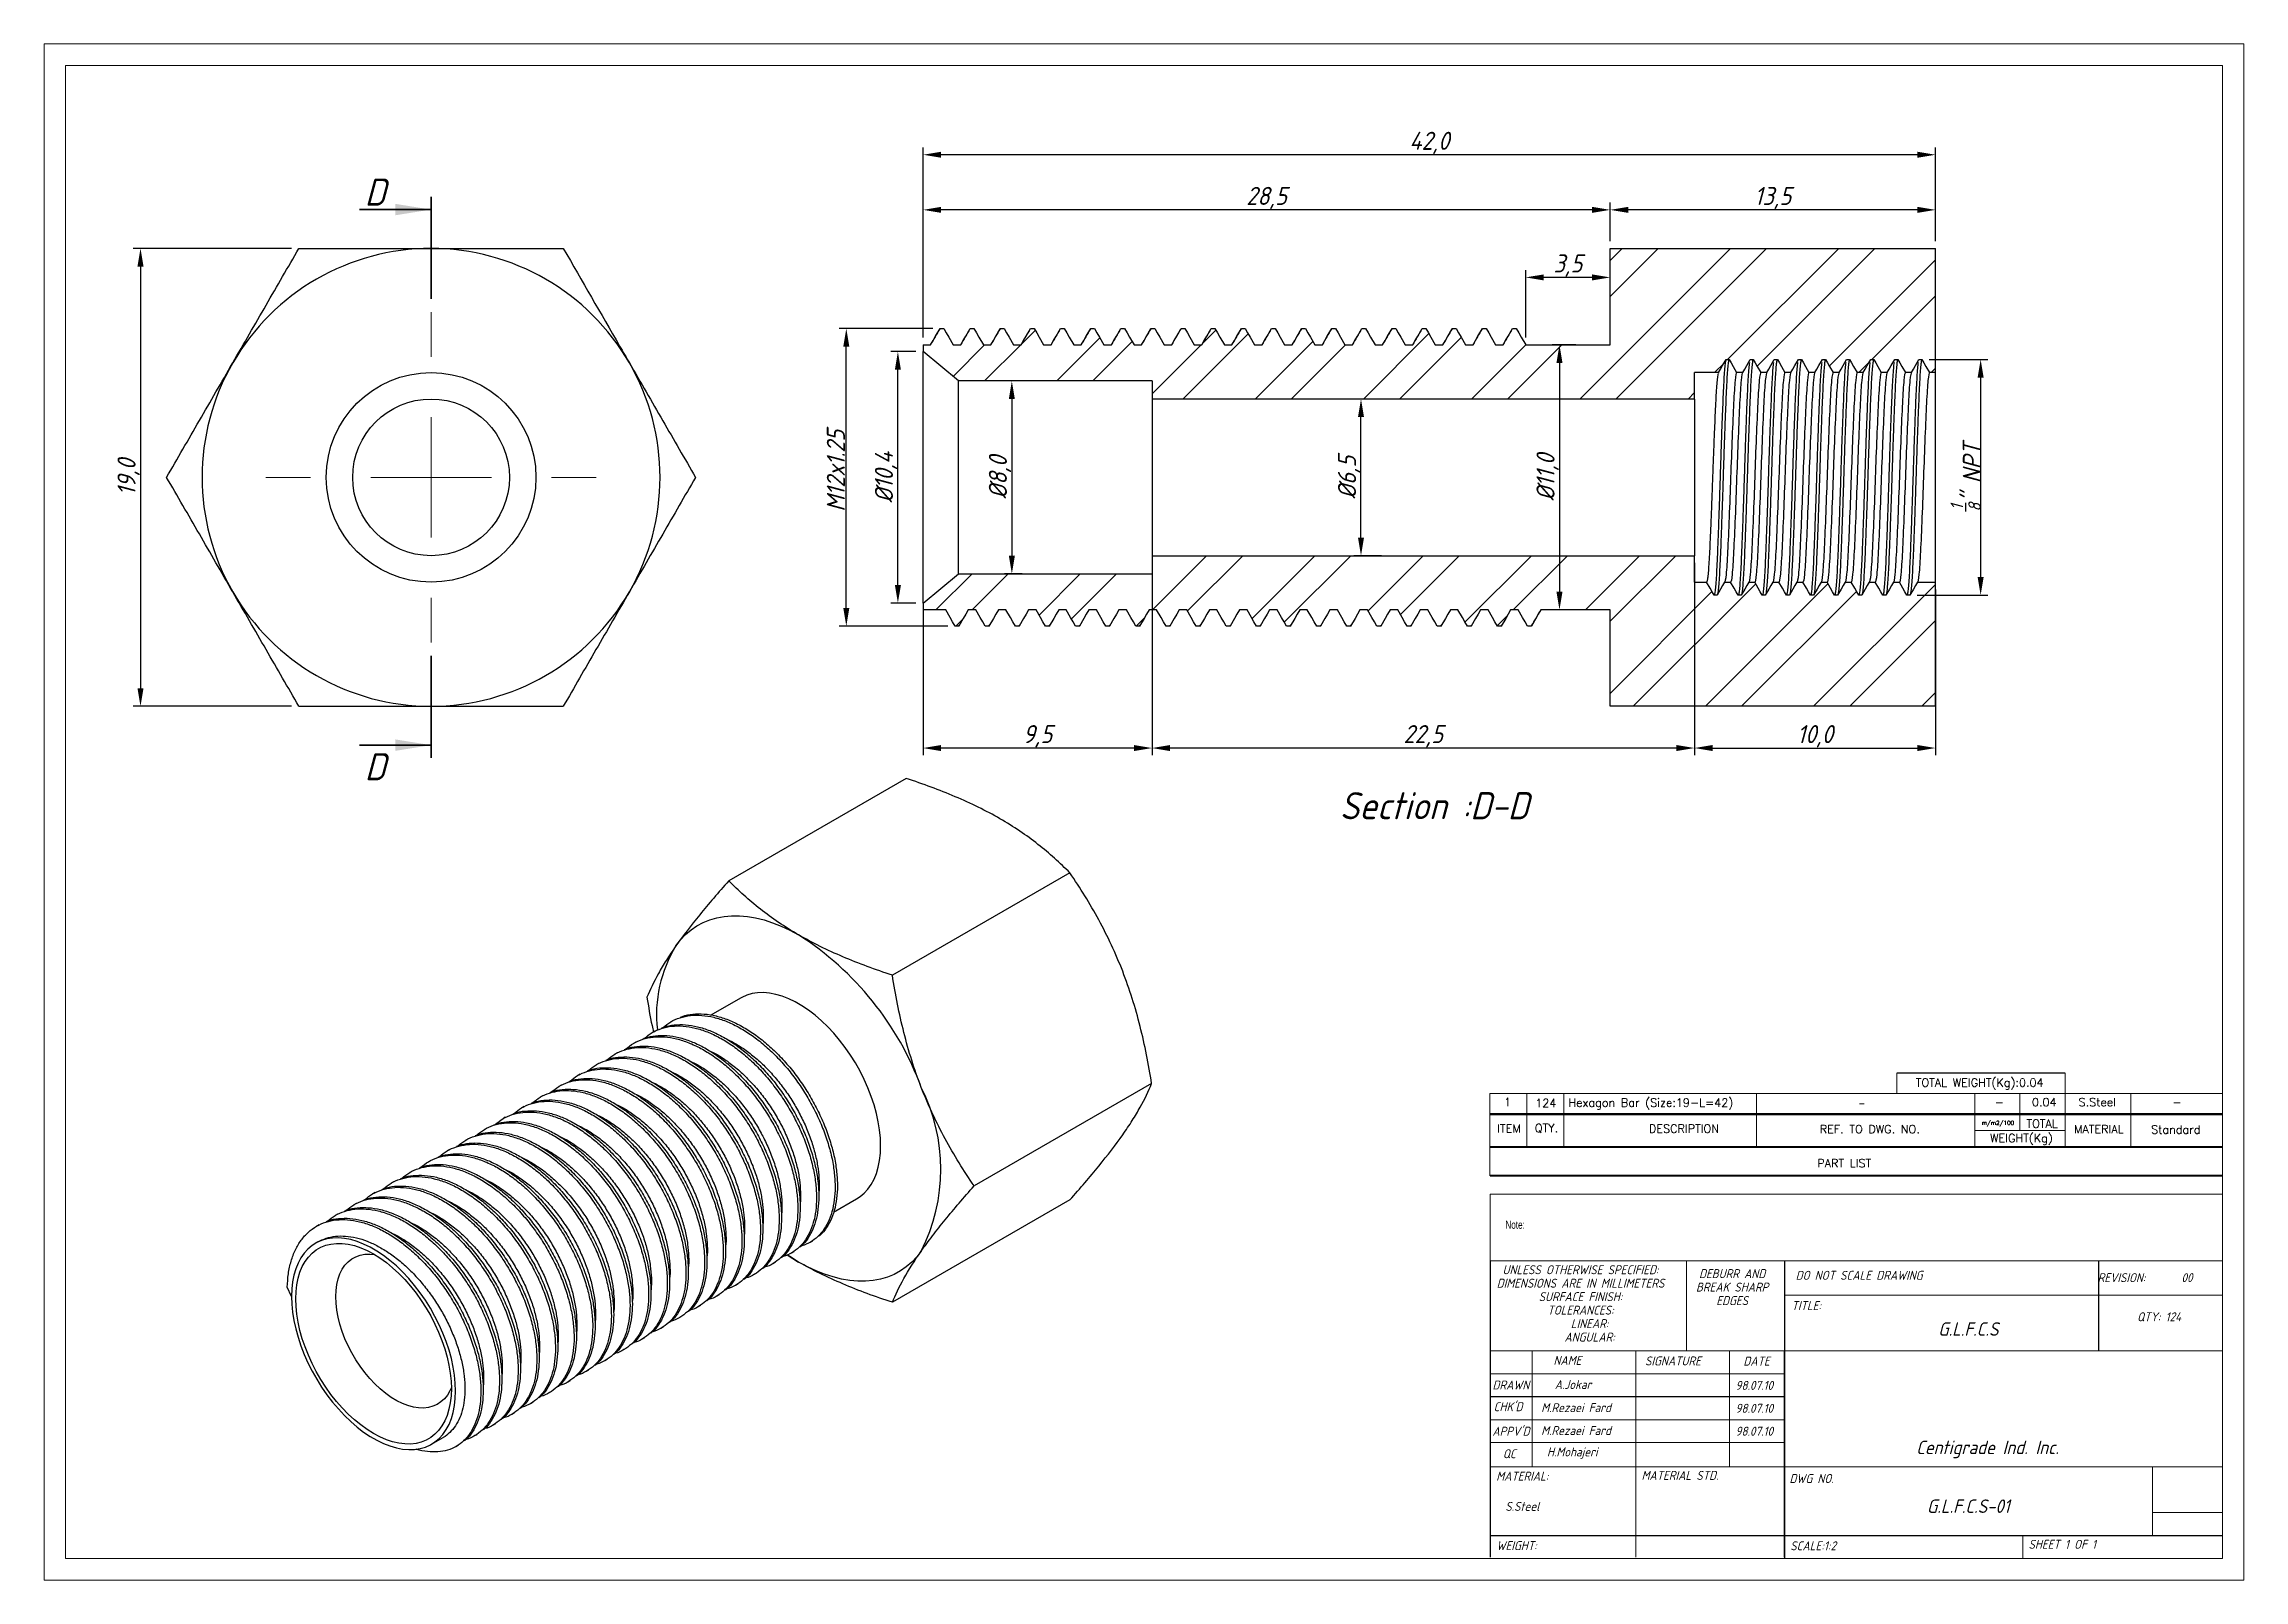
# Model space of a CAD drawing. Header units: millimetres. Extents: x 881.5 to 972.8, y 507.2 to 570.9.
import ezdxf
from ezdxf.enums import TextEntityAlignment as Align

# ---------------------------------------------------------------- set-up
doc = ezdxf.new("R2010")
doc.units = ezdxf.units.MM
doc.linetypes.add('PHANTOM', pattern=[12.7, 6.35, -1.27, 1.27, -1.27, 1.27, -1.27])
doc.linetypes.add('SLD-Solid', pattern=[0])
doc.layers.add('title', color=7, linetype='Continuous', lineweight=15)
doc.styles.add('GENISO', font='geniso.shx', dxfattribs={"oblique": 15})
doc.styles.add('SLDTEXTSTYLE0', font='TXT', dxfattribs={"width": 0.75})
doc.styles.add('TITLE', font='romans.shx', dxfattribs={"height": 2.5})
doc.dimstyles.new('Scale', dxfattribs={"dimscale": 0.3, "dimtxt": 2.5, "dimasz": 2.5, "dimexe": 1, "dimexo": 1, "dimgap": 0.2, "dimtad": 1, "dimdec": 1, "dimzin": 0, "dimtxsty": 'GENISO', "dimcen": 2.5, "dimclrd": 1, "dimclre": 1, "dimclrt": 7, "dimadec": 0, "dimazin": 0, "dimtfac": 1, "dimtdec": 1, "dimtmove": 0, "dimatfit": 3, "dimfxl": 1, "dimtzin": 0, "dimlwd": -1, "dimlwe": -1, "dimarcsym": 0})
pattern_1 = [(45, (877.163, 506.0796), (-2.24506, 2.24506), []), (45, (878.6596, 506.0796), (-2.24506, 2.24506), [])]

msp = doc.modelspace()

# ---------------------------------------------------------------- texts
at = {"char_height": 1.125, "attachment_point": 5, "style": 'GENISO'}
for s, insert in [('D', (895.268, 564.788)), ('D', (895.268, 540.94)), ('Section :D-D', (939.208, 539.322))]:
    msp.add_mtext(s, dxfattribs=dict(at, insert=insert))
at = {"color": 7, "linetype": 'Continuous', "lineweight": 15, "insert": (942.158, 522.098), "char_height": 0.3355, "attachment_point": 1, "style": 'SLDTEXTSTYLE0'}
msp.add_mtext('Note:', dxfattribs=at)
at = {"color": 7, "attachment_point": 5, "style": 'GENISO'}
for s, insert, char_height in [('UNLESS OTHERWISE SPECIFIED:', (945.273, 520.063), 0.37281), ('DIMENSIONS ARE IN MILLIMETERS', (945.273, 519.504), 0.37281), ('BREAK SHARP', (951.562, 519.342), 0.37281), ('DEBURR AND', (951.562, 519.902), 0.3728), ('DO NOT SCALE DRAWING', (956.828, 519.831), 0.37281), ('REVISION:       00', (968.692, 519.735), 0.37281), ('SURFACE FINISH:', (945.273, 518.945), 0.37281), ('TOLERANCES:', (945.273, 518.386), 0.37281), ('EDGES', (951.562, 518.783), 0.3728), ('TITLE:', (954.639, 518.574), 0.3728), ('LINEAR:', (945.651, 517.827), 0.3728), ('G.L.F.C.S', (961.36, 517.603), 0.5592), ('\\pxi-3,l4,t4;QTY:^I124', (969.088, 518.11), 0.37281), ('ANGULAR:', (945.651, 517.267), 0.3728), ('NAME', (944.728, 516.301), 0.3728), ('SIGNATURE', (949.107, 516.278), 0.3728), ('DATE', (952.573, 516.269), 0.3728), ('DRAWN', (942.383, 515.279), 0.3728), ('A.Jokar', (944.964, 515.298), 0.3728), ('98.07.10', (952.48, 515.263), 0.3728), ("CHK'D", (942.267, 514.379), 0.3728), ('M.Rezaei Fard', (945.088, 514.34), 0.37281), ('98.07.10', (952.48, 514.312), 0.3728), ("APPV'D", (942.388, 513.361), 0.3728), ('M.Rezaei Fard', (945.088, 513.389), 0.37281), ('98.07.10', (952.48, 513.361), 0.3728), ('Centigrade Ind. Inc.', (962.155, 512.605), 0.55921), ('QC', (942.316, 512.427), 0.3728), ('H.Mohajeri', (944.93, 512.446), 0.3728), ('MATERIAL:', (942.859, 511.495), 0.3728), ('MATERIAL STD.', (949.397, 511.527), 0.37281), ('DWG NO.', (954.856, 511.398), 0.3728), ('S.Steel', (942.859, 510.241), 0.3728), ('G.L.F.C.S-01', (961.36, 510.25), 0.55921), ('WEIGHT:', (942.622, 508.613), 0.3728), ('SCALE:1:2', (954.923, 508.605), 0.3728), ('SHEET 1 OF 1', (965.256, 508.667), 0.37281)]:
    msp.add_mtext(s, dxfattribs=dict(at, insert=insert, char_height=char_height))
at = {"layer": 'title', "color": 7, "style": 'TITLE'}
for s, height, p in [('TOTAL WEIGHT(Kg):0.04', 0.34085, (961.831, 527.805)), ('m/m2/100', 0.1704, (962.585, 526.144)), ('TOTAL', 0.3409, (964.42, 526.127))]:
    msp.add_text(s, height=height, dxfattribs=at).set_placement(p, align=Align.MIDDLE)
at = {"layer": 'title', "style": 'TITLE'}
msp.add_text('1', height=0.341, dxfattribs=at).set_placement((942.098, 526.857))
msp.add_text('124', height=0.3409, dxfattribs=at).set_placement((943.831, 526.984), align=Align.MIDDLE)
at = {"layer": 'title', "color": 7, "style": 'TITLE'}
for s, height, p in [('Hexagon Bar (Size:19-L=42)', 0.34085, (944.771, 526.828)), ('-', 0.245, (956.81, 526.844))]:
    msp.add_text(s, height=height, dxfattribs=at).set_placement(p)
at = {"layer": 'title', "color": 0, "style": 'TITLE'}
for s, height, p in [('-', 0.341, (962.641, 527.017)), ('0.04', 0.3409, (964.51, 527.017)), ('S.Steel', 0.3409, (966.708, 527.017)), ('-', 0.341, (970.018, 527.017)), ('ITEM', 0.3409, (942.303, 525.926)), ('QTY.', 0.3409, (943.86, 525.926)), ('DESCRIPTION', 0.34085, (949.564, 525.92)), ('REF. TO DWG. NO.', 0.34085, (957.271, 525.899)), ('WEIGHT(Kg)', 0.3409, (963.563, 525.503)), ('MATERIAL', 0.3409, (966.773, 525.899)), ('Standard', 0.3409, (969.965, 525.88)), ('PART LIST', 0.3409, (956.211, 524.485))]:
    msp.add_text(s, height=height, dxfattribs=at).set_placement(p, align=Align.MIDDLE)

# ---------------------------------------------------------------- blocks, each defined once
blk = doc.blocks.new('SW_CENTERMARKSYMBOL_1')
at = {"color": 0, "linetype": 'Continuous', "lineweight": 0}
for p, q in [((0, 15), (0, 20.55)), ((0, 0), (0, 7.5)), ((-15, 0), (-20.55, 0)), ((0, 0), (-7.5, 0)), ((0, 0), (0, -7.5)), ((0, 0), (7.5, 0)), ((15, 0), (20.55, 0)), ((0, -15), (0, -20.55))]:
    blk.add_line(p, q, dxfattribs=at)
blk = doc.blocks.new('*D123')
at = {"color": 1, "transparency": 16777216}
for p, q in [((917.999, 558.749), (917.999, 566.639)), ((959.249, 566.339), (918.749, 566.339)), ((959.999, 562.749), (959.999, 566.639))]:
    blk.add_line(p, q, dxfattribs=at)
for points in [[(918.749, 566.464), (918.749, 566.214), (917.999, 566.339)], [(959.249, 566.464), (959.249, 566.214), (959.999, 566.339)]]:
    blk.add_solid(points, dxfattribs=at)
at = {"layer": 'Defpoints', "color": 0, "transparency": 16777216}
for p in [(917.999, 566.339), (959.999, 562.449), (917.999, 558.449)]:
    blk.add_point(p, dxfattribs=at)
at = {"color": 7, "transparency": 16777216, "insert": (938.999, 566.83), "char_height": 0.75, "attachment_point": 5, "style": 'GENISO'}
blk.add_mtext('42,0', dxfattribs=at)
blk = doc.blocks.new('*D124')
at = {"color": 1, "transparency": 16777216}
for p, q in [((946.499, 562.749), (946.499, 564.351)), ((959.249, 564.051), (947.249, 564.051)), ((959.999, 562.749), (959.999, 564.351))]:
    blk.add_line(p, q, dxfattribs=at)
for points in [[(947.249, 564.176), (947.249, 563.926), (946.499, 564.051)], [(959.249, 564.176), (959.249, 563.926), (959.999, 564.051)]]:
    blk.add_solid(points, dxfattribs=at)
at = {"layer": 'Defpoints', "color": 0, "transparency": 16777216}
for p in [(946.499, 564.051), (946.499, 562.449), (959.999, 562.449)]:
    blk.add_point(p, dxfattribs=at)
at = {"color": 7, "transparency": 16777216, "insert": (953.249, 564.542), "char_height": 0.75, "attachment_point": 5, "style": 'GENISO'}
blk.add_mtext('13,5', dxfattribs=at)
blk = doc.blocks.new('*D122')
at = {"color": 1, "transparency": 16777216}
for p, q in [((917.999, 558.749), (917.999, 564.351)), ((945.749, 564.051), (918.749, 564.051)), ((946.499, 562.749), (946.499, 564.351))]:
    blk.add_line(p, q, dxfattribs=at)
for points in [[(918.749, 564.176), (918.749, 563.926), (917.999, 564.051)], [(945.749, 564.176), (945.749, 563.926), (946.499, 564.051)]]:
    blk.add_solid(points, dxfattribs=at)
at = {"layer": 'Defpoints', "color": 0, "transparency": 16777216}
for p in [(917.999, 564.051), (946.499, 562.449), (917.999, 558.449)]:
    blk.add_point(p, dxfattribs=at)
at = {"color": 7, "transparency": 16777216, "insert": (932.249, 564.543), "char_height": 0.75, "attachment_point": 5, "style": 'GENISO'}
blk.add_mtext('28,5', dxfattribs=at)
blk = doc.blocks.new('*D125')
at = {"color": 1, "transparency": 16777216}
for p, q in [((918.402, 559.126), (914.515, 559.126)), ((914.815, 547.523), (914.815, 558.376)), ((919.027, 546.773), (914.515, 546.773))]:
    blk.add_line(p, q, dxfattribs=at)
for points in [[(914.69, 558.376), (914.94, 558.376), (914.815, 559.126)], [(914.69, 547.523), (914.94, 547.523), (914.815, 546.773)]]:
    blk.add_solid(points, dxfattribs=at)
at = {"layer": 'Defpoints', "color": 0, "transparency": 16777216}
for p in [(914.815, 559.126), (918.702, 559.126), (919.327, 546.773)]:
    blk.add_point(p, dxfattribs=at)
at = {"color": 7, "transparency": 16777216, "insert": (914.38, 553.223), "char_height": 0.75, "attachment_point": 5, "rotation": 90, "style": 'GENISO'}
blk.add_mtext('M12x1.25', dxfattribs=at)
blk = doc.blocks.new('*D126')
at = {"color": 1, "transparency": 16777216}
for p, q in [((959.737, 557.841), (962.171, 557.841)), ((961.871, 557.091), (961.871, 548.808)), ((959.237, 548.058), (962.171, 548.058))]:
    blk.add_line(p, q, dxfattribs=at)
for points in [[(961.746, 557.091), (961.996, 557.091), (961.871, 557.841)], [(961.746, 548.808), (961.996, 548.808), (961.871, 548.058)]]:
    blk.add_solid(points, dxfattribs=at)
at = {"layer": 'Defpoints', "color": 0, "transparency": 16777216}
for p in [(959.437, 557.841), (958.937, 548.058), (961.871, 548.058)]:
    blk.add_point(p, dxfattribs=at)
at = {"color": 7, "transparency": 16777216, "insert": (961.251, 552.949), "char_height": 0.75, "attachment_point": 5, "rotation": 90, "style": 'GENISO'}
blk.add_mtext('{\\H0.7x;\\S1/8;}" NPT', dxfattribs=at)
blk = doc.blocks.new('*D127')
at = {"color": 1, "transparency": 16777216}
for p, q in [((891.804, 562.449), (885.235, 562.449)), ((885.535, 561.699), (885.535, 544.199)), ((891.804, 543.449), (885.235, 543.449))]:
    blk.add_line(p, q, dxfattribs=at)
for points in [[(885.41, 561.699), (885.66, 561.699), (885.535, 562.449)], [(885.41, 544.199), (885.66, 544.199), (885.535, 543.449)]]:
    blk.add_solid(points, dxfattribs=at)
at = {"layer": 'Defpoints', "color": 0, "transparency": 16777216}
for p in [(892.104, 562.449), (885.535, 543.449), (892.104, 543.449)]:
    blk.add_point(p, dxfattribs=at)
at = {"color": 7, "transparency": 16777216, "insert": (885.044, 552.949), "char_height": 0.75, "attachment_point": 5, "rotation": 90, "style": 'GENISO'}
blk.add_mtext('19,0', dxfattribs=at)
blk = doc.blocks.new('*D128')
at = {"color": 1, "transparency": 16777216}
for p, q in [((937.019, 556.199), (935.865, 556.199)), ((936.165, 550.449), (936.165, 555.449)), ((937.019, 549.699), (935.865, 549.699))]:
    blk.add_line(p, q, dxfattribs=at)
for points in [[(936.04, 555.449), (936.29, 555.449), (936.165, 556.199)], [(936.04, 550.449), (936.29, 550.449), (936.165, 549.699)]]:
    blk.add_solid(points, dxfattribs=at)
at = {"layer": 'Defpoints', "color": 0, "transparency": 16777216}
for p in [(936.165, 556.199), (937.319, 556.199), (937.319, 549.699)]:
    blk.add_point(p, dxfattribs=at)
at = {"color": 7, "transparency": 16777216, "insert": (935.674, 552.949), "char_height": 0.75, "attachment_point": 5, "rotation": 90, "style": 'GENISO'}
blk.add_mtext('%%C6,5', dxfattribs=at)
blk = doc.blocks.new('*D129')
at = {"color": 1, "transparency": 16777216}
for p, q in [((922.11, 556.949), (921.382, 556.949)), ((921.682, 556.199), (921.682, 549.699)), ((922.11, 548.949), (921.382, 548.949))]:
    blk.add_line(p, q, dxfattribs=at)
for points in [[(921.557, 556.199), (921.807, 556.199), (921.682, 556.949)], [(921.557, 549.699), (921.807, 549.699), (921.682, 548.949)]]:
    blk.add_solid(points, dxfattribs=at)
at = {"layer": 'Defpoints', "color": 0, "transparency": 16777216}
for p in [(922.41, 556.949), (921.682, 548.949), (922.41, 548.949)]:
    blk.add_point(p, dxfattribs=at)
at = {"color": 7, "transparency": 16777216, "insert": (921.191, 552.949), "char_height": 0.75, "attachment_point": 5, "rotation": 90, "style": 'GENISO'}
blk.add_mtext('%%C8,0', dxfattribs=at)
blk = doc.blocks.new('*D130')
at = {"color": 1, "transparency": 16777216}
for p, q in [((945.072, 558.449), (944.099, 558.449)), ((944.399, 557.699), (944.399, 548.199)), ((944.762, 547.449), (944.099, 547.449))]:
    blk.add_line(p, q, dxfattribs=at)
for points in [[(944.274, 557.699), (944.524, 557.699), (944.399, 558.449)], [(944.274, 548.199), (944.524, 548.199), (944.399, 547.449)]]:
    blk.add_solid(points, dxfattribs=at)
at = {"layer": 'Defpoints', "color": 0, "transparency": 16777216}
for p in [(945.372, 558.449), (944.399, 547.449), (945.062, 547.449)]:
    blk.add_point(p, dxfattribs=at)
at = {"color": 7, "transparency": 16777216, "insert": (943.908, 552.949), "char_height": 0.75, "attachment_point": 5, "rotation": 90, "style": 'GENISO'}
blk.add_mtext('%%C11,0', dxfattribs=at)
blk = doc.blocks.new('*D131')
at = {"color": 1, "transparency": 16777216}
for p, q in [((942.999, 558.749), (942.999, 561.548)), ((946.499, 559.945), (946.499, 561.548)), ((945.749, 561.248), (943.749, 561.248))]:
    blk.add_line(p, q, dxfattribs=at)
for points in [[(943.749, 561.373), (943.749, 561.123), (942.999, 561.248)], [(945.749, 561.373), (945.749, 561.123), (946.499, 561.248)]]:
    blk.add_solid(points, dxfattribs=at)
at = {"layer": 'Defpoints', "color": 0, "transparency": 16777216}
for p in [(942.999, 561.248), (946.499, 559.645), (942.999, 558.449)]:
    blk.add_point(p, dxfattribs=at)
at = {"color": 7, "transparency": 16777216, "insert": (944.749, 561.74), "char_height": 0.75, "attachment_point": 5, "style": 'GENISO'}
blk.add_mtext('3,5', dxfattribs=at)
blk = doc.blocks.new('*D132')
at = {"color": 1, "transparency": 16777216}
for p, q in [((927.499, 548.649), (927.499, 541.415)), ((917.999, 547.433), (917.999, 541.415)), ((926.749, 541.715), (918.749, 541.715))]:
    blk.add_line(p, q, dxfattribs=at)
for points in [[(918.749, 541.84), (918.749, 541.59), (917.999, 541.715)], [(926.749, 541.84), (926.749, 541.59), (927.499, 541.715)]]:
    blk.add_solid(points, dxfattribs=at)
at = {"layer": 'Defpoints', "color": 0, "transparency": 16777216}
for p in [(927.499, 548.949), (917.999, 547.733), (917.999, 541.715)]:
    blk.add_point(p, dxfattribs=at)
at = {"color": 7, "transparency": 16777216, "insert": (922.749, 542.206), "char_height": 0.75, "attachment_point": 5, "style": 'GENISO'}
blk.add_mtext('9,5', dxfattribs=at)
blk = doc.blocks.new('*D133')
at = {"color": 1, "transparency": 16777216}
for p, q in [((949.999, 549.399), (949.999, 541.415)), ((959.999, 548.299), (959.999, 541.415)), ((950.749, 541.715), (959.249, 541.715))]:
    blk.add_line(p, q, dxfattribs=at)
for points in [[(950.749, 541.84), (950.749, 541.59), (949.999, 541.715)], [(959.249, 541.84), (959.249, 541.59), (959.999, 541.715)]]:
    blk.add_solid(points, dxfattribs=at)
at = {"layer": 'Defpoints', "color": 0, "transparency": 16777216}
for p in [(949.999, 549.699), (959.999, 548.599), (959.999, 541.715)]:
    blk.add_point(p, dxfattribs=at)
at = {"color": 7, "transparency": 16777216, "insert": (954.999, 542.206), "char_height": 0.75, "attachment_point": 5, "style": 'GENISO'}
blk.add_mtext('10,0', dxfattribs=at)
blk = doc.blocks.new('*D134')
at = {"color": 1, "transparency": 16777216}
for p, q in [((927.499, 549.399), (927.499, 541.415)), ((949.999, 549.399), (949.999, 541.415)), ((949.249, 541.715), (928.249, 541.715))]:
    blk.add_line(p, q, dxfattribs=at)
for points in [[(928.249, 541.84), (928.249, 541.59), (927.499, 541.715)], [(949.249, 541.84), (949.249, 541.59), (949.999, 541.715)]]:
    blk.add_solid(points, dxfattribs=at)
at = {"layer": 'Defpoints', "color": 0, "transparency": 16777216}
for p in [(927.499, 549.699), (949.999, 549.699), (927.499, 541.715)]:
    blk.add_point(p, dxfattribs=at)
at = {"color": 7, "transparency": 16777216, "insert": (938.749, 542.206), "char_height": 0.75, "attachment_point": 5, "style": 'GENISO'}
blk.add_mtext('22,5', dxfattribs=at)
blk = doc.blocks.new('*D135')
at = {"color": 1, "transparency": 16777216}
for p, q in [((917.699, 558.166), (916.655, 558.166)), ((916.955, 548.483), (916.955, 557.416)), ((917.699, 547.733), (916.655, 547.733))]:
    blk.add_line(p, q, dxfattribs=at)
for points in [[(916.83, 557.416), (917.08, 557.416), (916.955, 558.166)], [(916.83, 548.483), (917.08, 548.483), (916.955, 547.733)]]:
    blk.add_solid(points, dxfattribs=at)
at = {"layer": 'Defpoints', "color": 0, "transparency": 16777216}
for p in [(916.955, 558.166), (917.999, 558.166), (917.999, 547.733)]:
    blk.add_point(p, dxfattribs=at)
at = {"color": 7, "transparency": 16777216, "insert": (916.464, 552.949), "char_height": 0.75, "attachment_point": 5, "rotation": 90, "style": 'GENISO'}
blk.add_mtext('%%C10,4', dxfattribs=at)

# ---------------------------------------------------------------- dimensions: what is measured, and where the dimension line sits
for base, p1, p2, picture, middle in [((917.999, 566.339), (959.999, 562.449), (917.999, 558.449), '*D123', (938.999, 566.83)), ((917.999, 564.051), (946.499, 562.449), (917.999, 558.449), '*D122', (932.249, 564.543)), ((946.499, 564.051), (959.999, 562.449), (946.499, 562.449), '*D124', (953.249, 564.542)), ((942.999, 561.248), (946.499, 559.645), (942.999, 558.449), '*D131', (944.749, 561.74)), ((927.499, 541.715), (949.999, 549.699), (927.499, 549.699), '*D134', (938.749, 542.206)), ((959.999, 541.715), (949.999, 549.699), (959.999, 548.599), '*D133', (954.999, 542.206)), ((917.999, 541.715), (927.499, 548.949), (917.999, 547.733), '*D132', (922.749, 542.206))]:
    dim = msp.add_linear_dim(base=base, p1=p1, p2=p2, dimstyle='Scale')
    dim.commit()
    dim.dimension.update_dxf_attribs({"geometry": picture, "text_midpoint": middle})
dim = msp.add_linear_dim(base=(885.535, 543.449), p1=(892.104, 562.449), p2=(892.104, 543.449), angle=90, dimstyle='Scale')
dim.commit()
dim.dimension.update_dxf_attribs({"geometry": '*D127', "text_midpoint": (885.044, 552.949)})
dim = msp.add_linear_dim(base=(914.815, 559.126), p1=(919.327, 546.773), p2=(918.702, 559.126), angle=90, text='M12x1.25', dimstyle='Scale')
dim.commit()
dim.dimension.update_dxf_attribs({"geometry": '*D125', "text_midpoint": (914.815, 553.223), "dimtype": 160})
for base, p1, p2, text, picture, middle in [((916.955, 558.166), (917.999, 547.733), (917.999, 558.166), '%%C<>', '*D135', (916.464, 552.949)), ((944.399, 547.449), (945.372, 558.449), (945.062, 547.449), '%%C<>', '*D130', (943.908, 552.949)), ((961.871, 548.058), (959.437, 557.841), (958.937, 548.058), '{\\H0.7x;\\S1/8;}" NPT', '*D126', (961.251, 552.949)), ((921.682, 548.949), (922.41, 556.949), (922.41, 548.949), '%%C<>', '*D129', (921.191, 552.949)), ((936.165, 556.199), (937.319, 549.699), (937.319, 556.199), '%%C<>', '*D128', (935.674, 552.949))]:
    dim = msp.add_linear_dim(base=base, p1=p1, p2=p2, angle=90, text=text, dimstyle='Scale')
    dim.commit()
    dim.dimension.update_dxf_attribs({"geometry": picture, "text_midpoint": middle})

# ---------------------------------------------------------------- hatches: boundary and pattern name
at = {"linetype": 'Continuous', "lineweight": 18}
h = msp.add_hatch(dxfattribs=at)
h.set_pattern_fill('ANSI32', color=256, scale=0.333333, style=0)
h.set_pattern_definition(pattern_1)
h.paths.add_polyline_path([(936.202, 559.126), (935.812, 558.449), (935.499, 558.449), (935.108, 559.126), (934.952, 559.126), (934.562, 558.449), (934.249, 558.449), (933.858, 559.126), (933.702, 559.126), (933.312, 558.449), (932.999, 558.449), (932.608, 559.126), (932.452, 559.126), (932.062, 558.449), (931.749, 558.449), (931.358, 559.126), (931.202, 559.126), (930.812, 558.449), (930.499, 558.449), (930.108, 559.126), (929.952, 559.126), (929.562, 558.449), (929.249, 558.449), (928.858, 559.126), (928.702, 559.126), (928.312, 558.449), (927.999, 558.449), (927.608, 559.126), (927.452, 559.126), (927.062, 558.449), (926.749, 558.449), (926.358, 559.126), (926.202, 559.126), (925.812, 558.449), (925.499, 558.449), (925.108, 559.126), (924.952, 559.126), (924.562, 558.449), (924.249, 558.449), (923.858, 559.126), (923.702, 559.126), (923.312, 558.449), (922.999, 558.449), (922.608, 559.126), (922.452, 559.126), (922.062, 558.449), (921.749, 558.449), (921.358, 559.126), (921.202, 559.126), (920.812, 558.449), (920.499, 558.449), (920.108, 559.126), (919.952, 559.126), (919.562, 558.449), (919.249, 558.449), (918.858, 559.126), (918.702, 559.126), (918.312, 558.449), (917.999, 558.449), (917.999, 558.166), (919.468, 556.949), (927.499, 556.949), (927.499, 556.199), (949.999, 556.199), (949.999, 557.299), (950.999, 557.299), (951.312, 557.841), (951.437, 557.841), (951.749, 557.299), (951.999, 557.299), (952.312, 557.841), (952.437, 557.841), (952.749, 557.299), (952.999, 557.299), (953.312, 557.841), (953.437, 557.841), (953.749, 557.299), (953.999, 557.299), (954.312, 557.841), (954.437, 557.841), (954.749, 557.299), (954.999, 557.299), (955.312, 557.841), (955.437, 557.841), (955.749, 557.299), (955.999, 557.299), (956.312, 557.841), (956.437, 557.841), (956.749, 557.299), (956.999, 557.299), (957.312, 557.841), (957.437, 557.841), (957.749, 557.299), (957.999, 557.299), (958.312, 557.841), (958.437, 557.841), (958.749, 557.299), (958.999, 557.299), (959.312, 557.841), (959.437, 557.841), (959.749, 557.299), (959.999, 557.299), (959.999, 562.449), (946.499, 562.449), (946.499, 558.449), (942.999, 558.449), (942.608, 559.126), (942.452, 559.126), (942.062, 558.449), (941.749, 558.449), (941.358, 559.126), (941.202, 559.126), (940.812, 558.449), (940.499, 558.449), (940.108, 559.126), (939.952, 559.126), (939.562, 558.449), (939.249, 558.449), (938.858, 559.126), (938.702, 559.126), (938.312, 558.449), (937.999, 558.449), (937.608, 559.126), (937.452, 559.126), (937.062, 558.449), (936.749, 558.449), (936.358, 559.126)], flags=0)
h = msp.add_hatch(dxfattribs=at)
h.set_pattern_fill('ANSI32', color=256, scale=0.333333, style=0)
h.set_pattern_definition(pattern_1)
h.paths.add_polyline_path([(936.437, 547.449), (936.827, 546.773), (936.983, 546.773), (937.374, 547.449), (937.687, 547.449), (938.077, 546.773), (938.233, 546.773), (938.624, 547.449), (938.937, 547.449), (939.327, 546.773), (939.483, 546.773), (939.874, 547.449), (940.187, 547.449), (940.577, 546.773), (940.733, 546.773), (941.124, 547.449), (941.437, 547.449), (941.827, 546.773), (941.983, 546.773), (942.374, 547.449), (942.687, 547.449), (943.077, 546.773), (943.233, 546.773), (943.624, 547.449), (946.499, 547.449), (946.499, 543.449), (959.999, 543.449), (959.999, 548.599), (959.249, 548.599), (958.937, 548.058), (958.812, 548.058), (958.499, 548.599), (958.249, 548.599), (957.937, 548.058), (957.812, 548.058), (957.499, 548.599), (957.249, 548.599), (956.937, 548.058), (956.812, 548.058), (956.499, 548.599), (956.249, 548.599), (955.937, 548.058), (955.812, 548.058), (955.499, 548.599), (955.249, 548.599), (954.937, 548.058), (954.812, 548.058), (954.499, 548.599), (954.249, 548.599), (953.937, 548.058), (953.812, 548.058), (953.499, 548.599), (953.249, 548.599), (952.937, 548.058), (952.812, 548.058), (952.499, 548.599), (952.249, 548.599), (951.937, 548.058), (951.812, 548.058), (951.499, 548.599), (951.249, 548.599), (950.937, 548.058), (950.812, 548.058), (950.499, 548.599), (949.999, 548.599), (949.999, 549.699), (927.499, 549.699), (927.499, 548.949), (919.468, 548.949), (917.999, 547.733), (917.999, 547.449), (918.937, 547.449), (919.327, 546.773), (919.483, 546.773), (919.874, 547.449), (920.187, 547.449), (920.577, 546.773), (920.733, 546.773), (921.124, 547.449), (921.437, 547.449), (921.827, 546.773), (921.983, 546.773), (922.374, 547.449), (922.687, 547.449), (923.077, 546.773), (923.233, 546.773), (923.624, 547.449), (923.937, 547.449), (924.327, 546.773), (924.483, 546.773), (924.874, 547.449), (925.187, 547.449), (925.577, 546.773), (925.733, 546.773), (926.124, 547.449), (926.437, 547.449), (926.827, 546.773), (926.983, 546.773), (927.374, 547.449), (927.687, 547.449), (928.077, 546.773), (928.233, 546.773), (928.624, 547.449), (928.937, 547.449), (929.327, 546.773), (929.483, 546.773), (929.874, 547.449), (930.187, 547.449), (930.577, 546.773), (930.733, 546.773), (931.124, 547.449), (931.437, 547.449), (931.827, 546.773), (931.983, 546.773), (932.374, 547.449), (932.687, 547.449), (933.077, 546.773), (933.233, 546.773), (933.624, 547.449), (933.937, 547.449), (934.327, 546.773), (934.483, 546.773), (934.874, 547.449), (935.187, 547.449), (935.577, 546.773), (935.733, 546.773), (936.124, 547.449)], flags=0)

# ---------------------------------------------------------------- linework, layer by layer
at = {"linetype": 'Continuous', "lineweight": 35}
for p, q in [((894.626, 564.063), (897.589, 564.063)), ((894.626, 541.836), (897.589, 541.836))]:
    msp.add_line(p, q, dxfattribs=at)
at = {"linetype": 'PHANTOM', "lineweight": 35}
for p, q in [((897.589, 560.359), (897.589, 564.592)), ((897.589, 541.307), (897.589, 545.542))]:
    msp.add_line(p, q, dxfattribs=at)
at = {"linetype": 'Continuous', "lineweight": 25}
for p, q in [((946.499, 558.449), (946.499, 562.449)), ((946.499, 562.449), (959.999, 562.449)), ((959.999, 557.299), (959.999, 562.449)), ((918.692, 559.105), (918.702, 559.126)), ((918.702, 559.126), (918.858, 559.126)), ((919.942, 559.105), (919.952, 559.126)), ((919.952, 559.126), (920.108, 559.126)), ((921.192, 559.105), (921.202, 559.126)), ((921.202, 559.126), (921.358, 559.126)), ((922.442, 559.105), (922.452, 559.126)), ((922.452, 559.126), (922.608, 559.126)), ((923.692, 559.105), (923.702, 559.126)), ((923.702, 559.126), (923.858, 559.126)), ((924.942, 559.105), (924.952, 559.126)), ((924.952, 559.126), (925.108, 559.126)), ((926.192, 559.105), (926.202, 559.126)), ((926.202, 559.126), (926.358, 559.126)), ((927.442, 559.105), (927.452, 559.126)), ((927.452, 559.126), (927.608, 559.126)), ((928.692, 559.105), (928.702, 559.126)), ((928.702, 559.126), (928.858, 559.126)), ((929.942, 559.105), (929.952, 559.126)), ((929.952, 559.126), (930.108, 559.126)), ((931.192, 559.105), (931.202, 559.126)), ((931.202, 559.126), (931.358, 559.126)), ((932.442, 559.105), (932.452, 559.126)), ((932.452, 559.126), (932.608, 559.126)), ((933.692, 559.105), (933.702, 559.126)), ((933.702, 559.126), (933.858, 559.126)), ((934.942, 559.105), (934.952, 559.126)), ((934.952, 559.126), (935.108, 559.126)), ((936.192, 559.105), (936.202, 559.126)), ((936.202, 559.126), (936.358, 559.126)), ((937.442, 559.105), (937.452, 559.126)), ((937.452, 559.126), (937.608, 559.126)), ((938.692, 559.105), (938.702, 559.126)), ((938.702, 559.126), (938.858, 559.126)), ((939.942, 559.105), (939.952, 559.126)), ((939.952, 559.126), (940.108, 559.126)), ((941.192, 559.105), (941.202, 559.126)), ((941.202, 559.126), (941.358, 559.126)), ((942.442, 559.105), (942.452, 559.126)), ((942.452, 559.126), (942.608, 559.126)), ((917.999, 558.449), (917.999, 558.166)), ((917.999, 558.449), (918.312, 558.449)), ((919.468, 556.949), (917.999, 558.166)), ((917.999, 547.733), (917.999, 558.166)), ((919.249, 558.449), (919.562, 558.449)), ((920.499, 558.449), (920.812, 558.449)), ((921.749, 558.449), (922.062, 558.449)), ((922.999, 558.449), (923.312, 558.449)), ((924.249, 558.449), (924.562, 558.449)), ((925.499, 558.449), (925.812, 558.449)), ((926.749, 558.449), (927.062, 558.449)), ((927.999, 558.449), (928.312, 558.449)), ((929.249, 558.449), (929.562, 558.449)), ((930.499, 558.449), (930.812, 558.449)), ((931.749, 558.449), (932.062, 558.449)), ((932.999, 558.449), (933.312, 558.449)), ((934.249, 558.449), (934.562, 558.449)), ((935.499, 558.449), (935.812, 558.449)), ((936.749, 558.449), (937.062, 558.449)), ((937.999, 558.449), (938.312, 558.449)), ((939.249, 558.449), (939.562, 558.449)), ((940.499, 558.449), (940.812, 558.449)), ((941.749, 558.449), (942.062, 558.449)), ((942.999, 558.449), (946.499, 558.449)), ((951.312, 557.841), (951.437, 557.841)), ((952.312, 557.841), (952.437, 557.841)), ((953.312, 557.841), (953.437, 557.841)), ((954.312, 557.841), (954.437, 557.841)), ((955.312, 557.841), (955.437, 557.841)), ((956.312, 557.841), (956.437, 557.841)), ((957.312, 557.841), (957.437, 557.841)), ((958.312, 557.841), (958.437, 557.841)), ((959.312, 557.841), (959.437, 557.841)), ((927.499, 556.949), (919.468, 556.949)), ((919.468, 548.949), (919.468, 556.949)), ((927.499, 556.949), (927.499, 556.199)), ((950.999, 557.299), (949.999, 557.299)), ((949.999, 556.199), (949.999, 557.299)), ((950.999, 557.299), (950.99, 557.279)), ((951.999, 557.299), (951.749, 557.299)), ((952.999, 557.299), (952.749, 557.299)), ((953.999, 557.299), (953.749, 557.299)), ((954.999, 557.299), (954.749, 557.299)), ((955.999, 557.299), (955.749, 557.299)), ((956.999, 557.299), (956.749, 557.299)), ((957.999, 557.299), (957.749, 557.299)), ((958.999, 557.299), (958.749, 557.299)), ((959.999, 557.299), (959.749, 557.299)), ((959.999, 548.599), (959.999, 557.299)), ((949.999, 556.199), (927.499, 556.199)), ((927.499, 556.199), (927.499, 549.699)), ((949.999, 556.199), (949.999, 549.699)), ((927.499, 549.699), (927.499, 548.949)), ((927.499, 549.699), (949.999, 549.699)), ((949.999, 548.599), (949.999, 549.699)), ((917.999, 547.733), (919.468, 548.949)), ((919.468, 548.949), (927.499, 548.949)), ((949.999, 548.599), (950.499, 548.599)), ((951.249, 548.599), (951.499, 548.599)), ((952.249, 548.599), (952.499, 548.599)), ((953.249, 548.599), (953.499, 548.599)), ((954.249, 548.599), (954.499, 548.599)), ((955.249, 548.599), (955.499, 548.599)), ((956.249, 548.599), (956.499, 548.599)), ((957.249, 548.599), (957.499, 548.599)), ((958.249, 548.599), (958.499, 548.599)), ((959.249, 548.599), (959.999, 548.599)), ((959.999, 543.449), (959.999, 548.599)), ((917.999, 547.733), (917.999, 547.449)), ((950.937, 548.058), (950.812, 548.058)), ((951.937, 548.058), (951.812, 548.058)), ((952.937, 548.058), (952.812, 548.058)), ((953.937, 548.058), (953.812, 548.058)), ((954.937, 548.058), (954.812, 548.058)), ((955.937, 548.058), (955.812, 548.058)), ((956.937, 548.058), (956.812, 548.058)), ((957.937, 548.058), (957.812, 548.058)), ((958.937, 548.058), (958.812, 548.058)), ((918.937, 547.449), (917.999, 547.449)), ((919.483, 546.773), (919.327, 546.773)), ((919.483, 546.773), (919.506, 546.82)), ((920.187, 547.449), (919.874, 547.449)), ((920.733, 546.773), (920.577, 546.773)), ((920.733, 546.773), (920.756, 546.82)), ((921.437, 547.449), (921.124, 547.449)), ((921.983, 546.773), (921.827, 546.773)), ((921.983, 546.773), (922.006, 546.82)), ((922.687, 547.449), (922.374, 547.449)), ((923.233, 546.773), (923.077, 546.773)), ((923.233, 546.773), (923.256, 546.82)), ((923.937, 547.449), (923.624, 547.449)), ((924.483, 546.773), (924.327, 546.773)), ((924.483, 546.773), (924.506, 546.82)), ((925.187, 547.449), (924.874, 547.449)), ((925.733, 546.773), (925.577, 546.773)), ((925.733, 546.773), (925.756, 546.82)), ((926.437, 547.449), (926.124, 547.449)), ((926.983, 546.773), (926.827, 546.773)), ((926.983, 546.773), (927.006, 546.82)), ((927.687, 547.449), (927.374, 547.449)), ((928.233, 546.773), (928.077, 546.773)), ((928.233, 546.773), (928.256, 546.82)), ((928.937, 547.449), (928.624, 547.449)), ((929.483, 546.773), (929.327, 546.773)), ((929.483, 546.773), (929.506, 546.82)), ((930.187, 547.449), (929.874, 547.449)), ((930.733, 546.773), (930.577, 546.773)), ((930.733, 546.773), (930.756, 546.82)), ((931.437, 547.449), (931.124, 547.449)), ((931.983, 546.773), (931.827, 546.773)), ((931.983, 546.773), (932.006, 546.82)), ((932.687, 547.449), (932.374, 547.449)), ((933.233, 546.773), (933.077, 546.773)), ((933.233, 546.773), (933.256, 546.82)), ((933.937, 547.449), (933.624, 547.449)), ((934.483, 546.773), (934.327, 546.773)), ((934.483, 546.773), (934.506, 546.82)), ((935.187, 547.449), (934.874, 547.449)), ((935.733, 546.773), (935.577, 546.773)), ((935.733, 546.773), (935.756, 546.82)), ((936.437, 547.449), (936.124, 547.449)), ((936.983, 546.773), (936.827, 546.773)), ((936.983, 546.773), (937.006, 546.82)), ((937.687, 547.449), (937.374, 547.449)), ((938.233, 546.773), (938.077, 546.773)), ((938.233, 546.773), (938.256, 546.82)), ((938.937, 547.449), (938.624, 547.449)), ((939.483, 546.773), (939.327, 546.773)), ((939.483, 546.773), (939.506, 546.82)), ((940.187, 547.449), (939.874, 547.449)), ((940.733, 546.773), (940.577, 546.773)), ((940.733, 546.773), (940.756, 546.82)), ((941.437, 547.449), (941.124, 547.449)), ((941.983, 546.773), (941.827, 546.773)), ((941.983, 546.773), (942.006, 546.82)), ((942.687, 547.449), (942.374, 547.449)), ((943.233, 546.773), (943.077, 546.773)), ((943.233, 546.773), (943.244, 546.794)), ((946.499, 547.449), (943.624, 547.449)), ((946.499, 543.449), (946.499, 547.449)), ((959.999, 543.449), (946.499, 543.449)), ((917.3, 540.454), (909.937, 536.204)), ((924.087, 536.536), (916.725, 532.286)), ((910.43, 531.34), (909.201, 530.63)), ((907.63, 530.407), (907.533, 530.351)), ((906.083, 529.514), (905.987, 529.458)), ((906.857, 529.96), (906.76, 529.905)), ((904.536, 528.621), (904.44, 528.565)), ((905.31, 529.067), (905.213, 529.012)), ((902.99, 527.728), (902.893, 527.672)), ((903.763, 528.174), (903.666, 528.119)), ((927.481, 527.79), (920.118, 523.539)), ((901.443, 526.835), (901.346, 526.779)), ((902.216, 527.282), (902.12, 527.226)), ((899.896, 525.942), (899.799, 525.886)), ((900.669, 526.389), (900.573, 526.333)), ((898.349, 525.049), (898.253, 524.993)), ((899.123, 525.496), (899.026, 525.44)), ((896.803, 524.156), (896.706, 524.1)), ((897.576, 524.603), (897.479, 524.547)), ((895.256, 523.263), (895.159, 523.207)), ((896.029, 523.71), (895.932, 523.654)), ((914.284, 522.451), (915.242, 523.004)), ((924.087, 522.961), (916.725, 518.711)), ((893.709, 522.37), (893.612, 522.315)), ((894.482, 522.817), (894.386, 522.761)), ((892.893, 521.216), (892.796, 521.16)), ((892.936, 521.924), (892.839, 521.868)), ((913.324, 521.213), (913.421, 521.269)), ((911.777, 520.32), (911.874, 520.376)), ((912.358, 520.684), (912.836, 520.384)), ((912.551, 520.767), (912.647, 520.822)), ((891.8, 518.957), (891.623, 519.338)), ((910.231, 519.427), (910.327, 519.483)), ((911.004, 519.874), (911.101, 519.93)), ((908.684, 518.534), (908.78, 518.59)), ((909.457, 518.981), (909.554, 519.037)), ((907.137, 517.641), (907.234, 517.697)), ((907.91, 518.088), (908.007, 518.144)), ((905.59, 516.748), (905.687, 516.804)), ((906.364, 517.195), (906.46, 517.251)), ((904.043, 515.855), (904.14, 515.911)), ((904.817, 516.302), (904.913, 516.358)), ((902.497, 514.963), (902.593, 515.018)), ((903.27, 515.409), (903.367, 515.465)), ((900.95, 514.07), (901.046, 514.125)), ((901.723, 514.516), (901.82, 514.572)), ((897.609, 512.824), (898.092, 513.103)), ((899.403, 513.177), (899.5, 513.232)), ((900.176, 513.623), (900.273, 513.679)), ((898.63, 512.73), (898.726, 512.786))]:
    msp.add_line(p, q, dxfattribs=at)
msp.add_line((965.374, 528.225), (958.391, 528.225))
at = {"color": 7, "linetype": 'SLD-Solid', "lineweight": 15}
for p, q in [((941.524, 523.201), (971.901, 523.201)), ((941.524, 523.201), (941.524, 520.439)), ((941.524, 520.439), (971.901, 520.439)), ((949.666, 520.439), (949.666, 516.692)), ((971.901, 519.013), (953.738, 519.013)), ((971.901, 516.692), (941.524, 516.692)), ((943.269, 516.692), (943.269, 511.883)), ((947.562, 516.692), (947.562, 508.136)), ((951.456, 516.692), (951.456, 511.883)), ((953.738, 515.742), (941.524, 515.742)), ((953.738, 513.84), (941.524, 513.84)), ((953.738, 512.89), (941.524, 512.89)), ((943.851, 511.883), (941.524, 511.883)), ((943.851, 511.883), (971.901, 511.883)), ((968.993, 509.031), (968.993, 511.883)), ((971.901, 509.982), (968.993, 509.982)), ((963.624, 508.08), (963.624, 509.031))]:
    msp.add_line(p, q, dxfattribs=at)
at = {"color": 7}
for p, q in [((941.524, 520.439), (941.524, 508.136)), ((953.738, 520.439), (953.738, 508.08)), ((966.776, 516.692), (966.776, 520.439)), ((953.738, 508.136), (953.738, 516.692)), ((953.738, 514.791), (941.524, 514.791)), ((941.524, 509.031), (971.901, 509.031))]:
    msp.add_line(p, q, dxfattribs=at)
at = {"linetype": 'SLD-Solid', "lineweight": 15}
for points in [[(881.532, 570.936), (972.795, 570.936), (972.795, 507.186), (881.532, 507.186)], [(882.427, 570.041), (971.901, 570.041), (971.901, 508.08), (882.427, 508.08)]]:
    msp.add_lwpolyline(points, close=True, dxfattribs=at)
at = {"linetype": 'Continuous', "lineweight": 25, "flags": 128}
for points in [[(918.312, 558.449), (918.415, 558.629), (918.519, 558.809), (918.702, 559.126)], [(918.858, 559.126), (918.962, 558.946), (919.066, 558.767), (919.249, 558.449)], [(919.562, 558.449), (919.665, 558.629), (919.769, 558.809), (919.952, 559.126)], [(920.108, 559.126), (920.212, 558.946), (920.316, 558.767), (920.499, 558.449)], [(920.812, 558.449), (920.915, 558.629), (921.019, 558.809), (921.202, 559.126)], [(921.358, 559.126), (921.462, 558.946), (921.566, 558.767), (921.749, 558.449)], [(922.062, 558.449), (922.165, 558.629), (922.269, 558.809), (922.452, 559.126)], [(922.608, 559.126), (922.712, 558.946), (922.816, 558.767), (922.999, 558.449)], [(923.312, 558.449), (923.415, 558.629), (923.519, 558.809), (923.702, 559.126)], [(923.858, 559.126), (923.962, 558.946), (924.066, 558.767), (924.249, 558.449)], [(924.562, 558.449), (924.665, 558.629), (924.769, 558.809), (924.952, 559.126)], [(925.108, 559.126), (925.212, 558.946), (925.316, 558.767), (925.499, 558.449)], [(925.812, 558.449), (925.915, 558.629), (926.019, 558.809), (926.202, 559.126)], [(926.358, 559.126), (926.462, 558.946), (926.566, 558.767), (926.749, 558.449)], [(927.062, 558.449), (927.165, 558.629), (927.269, 558.809), (927.452, 559.126)], [(927.608, 559.126), (927.712, 558.946), (927.816, 558.767), (927.999, 558.449)], [(928.312, 558.449), (928.415, 558.629), (928.519, 558.809), (928.702, 559.126)], [(928.858, 559.126), (928.962, 558.946), (929.066, 558.767), (929.249, 558.449)], [(929.562, 558.449), (929.665, 558.629), (929.769, 558.809), (929.952, 559.126)], [(930.108, 559.126), (930.212, 558.946), (930.316, 558.767), (930.499, 558.449)], [(930.812, 558.449), (930.915, 558.629), (931.019, 558.809), (931.202, 559.126)], [(931.358, 559.126), (931.462, 558.946), (931.566, 558.767), (931.749, 558.449)], [(932.062, 558.449), (932.165, 558.629), (932.269, 558.809), (932.452, 559.126)], [(932.608, 559.126), (932.712, 558.946), (932.816, 558.767), (932.999, 558.449)], [(933.312, 558.449), (933.415, 558.629), (933.519, 558.809), (933.702, 559.126)], [(933.858, 559.126), (933.962, 558.946), (934.066, 558.767), (934.249, 558.449)], [(934.562, 558.449), (934.665, 558.629), (934.769, 558.809), (934.952, 559.126)], [(935.108, 559.126), (935.212, 558.946), (935.316, 558.767), (935.499, 558.449)], [(935.812, 558.449), (935.915, 558.629), (936.019, 558.809), (936.202, 559.126)], [(936.358, 559.126), (936.462, 558.946), (936.566, 558.767), (936.749, 558.449)], [(937.062, 558.449), (937.165, 558.629), (937.269, 558.809), (937.452, 559.126)], [(937.608, 559.126), (937.712, 558.946), (937.816, 558.767), (937.999, 558.449)], [(938.312, 558.449), (938.415, 558.629), (938.519, 558.809), (938.702, 559.126)], [(938.858, 559.126), (938.962, 558.946), (939.066, 558.767), (939.249, 558.449)], [(939.562, 558.449), (939.665, 558.629), (939.769, 558.809), (939.952, 559.126)], [(940.108, 559.126), (940.212, 558.946), (940.316, 558.767), (940.499, 558.449)], [(940.812, 558.449), (940.915, 558.629), (941.019, 558.809), (941.202, 559.126)], [(941.358, 559.126), (941.462, 558.946), (941.566, 558.767), (941.749, 558.449)], [(942.062, 558.449), (942.165, 558.629), (942.269, 558.809), (942.452, 559.126)], [(942.608, 559.126), (942.712, 558.946), (942.816, 558.767), (942.999, 558.449)], [(950.999, 557.299), (951.082, 557.443), (951.165, 557.587), (951.312, 557.841)], [(951.437, 557.841), (951.52, 557.697), (951.603, 557.553), (951.749, 557.299)], [(951.999, 557.299), (952.082, 557.443), (952.165, 557.587), (952.312, 557.841)], [(952.437, 557.841), (952.52, 557.697), (952.603, 557.553), (952.749, 557.299)], [(952.999, 557.299), (953.082, 557.443), (953.165, 557.587), (953.312, 557.841)], [(953.437, 557.841), (953.52, 557.697), (953.603, 557.553), (953.749, 557.299)], [(953.999, 557.299), (954.082, 557.443), (954.165, 557.587), (954.312, 557.841)], [(954.437, 557.841), (954.52, 557.697), (954.603, 557.553), (954.749, 557.299)], [(954.999, 557.299), (955.082, 557.443), (955.165, 557.587), (955.312, 557.841)], [(955.437, 557.841), (955.52, 557.697), (955.603, 557.553), (955.749, 557.299)], [(955.999, 557.299), (956.082, 557.443), (956.165, 557.587), (956.312, 557.841)], [(956.437, 557.841), (956.52, 557.697), (956.603, 557.553), (956.749, 557.299)], [(956.999, 557.299), (957.082, 557.443), (957.165, 557.587), (957.312, 557.841)], [(957.437, 557.841), (957.52, 557.697), (957.603, 557.553), (957.749, 557.299)], [(957.999, 557.299), (958.082, 557.443), (958.165, 557.587), (958.312, 557.841)], [(958.437, 557.841), (958.52, 557.697), (958.603, 557.553), (958.749, 557.299)], [(958.999, 557.299), (959.082, 557.443), (959.165, 557.587), (959.312, 557.841)], [(959.437, 557.841), (959.52, 557.697), (959.603, 557.553), (959.749, 557.299)], [(950.812, 548.058), (950.729, 548.202), (950.646, 548.346), (950.499, 548.599)], [(951.249, 548.599), (951.166, 548.456), (951.083, 548.312), (950.937, 548.058)], [(951.812, 548.058), (951.729, 548.202), (951.646, 548.346), (951.499, 548.599)], [(952.249, 548.599), (952.166, 548.456), (952.083, 548.312), (951.937, 548.058)], [(952.812, 548.058), (952.729, 548.202), (952.646, 548.346), (952.499, 548.599)], [(953.249, 548.599), (953.166, 548.456), (953.083, 548.312), (952.937, 548.058)], [(953.812, 548.058), (953.729, 548.202), (953.646, 548.346), (953.499, 548.599)], [(954.249, 548.599), (954.166, 548.456), (954.083, 548.312), (953.937, 548.058)], [(954.812, 548.058), (954.729, 548.202), (954.646, 548.346), (954.499, 548.599)], [(955.249, 548.599), (955.166, 548.456), (955.083, 548.312), (954.937, 548.058)], [(955.812, 548.058), (955.729, 548.202), (955.646, 548.346), (955.499, 548.599)], [(956.249, 548.599), (956.166, 548.456), (956.083, 548.312), (955.937, 548.058)], [(956.812, 548.058), (956.729, 548.202), (956.646, 548.346), (956.499, 548.599)], [(957.249, 548.599), (957.166, 548.456), (957.083, 548.312), (956.937, 548.058)], [(957.812, 548.058), (957.729, 548.202), (957.646, 548.346), (957.499, 548.599)], [(958.249, 548.599), (958.166, 548.456), (958.083, 548.312), (957.937, 548.058)], [(958.812, 548.058), (958.729, 548.202), (958.646, 548.346), (958.499, 548.599)], [(959.249, 548.599), (959.166, 548.456), (959.083, 548.312), (958.937, 548.058)], [(919.327, 546.773), (919.223, 546.953), (919.12, 547.132), (918.937, 547.449)], [(919.874, 547.449), (919.77, 547.27), (919.667, 547.09), (919.483, 546.773)], [(920.577, 546.773), (920.473, 546.953), (920.37, 547.132), (920.187, 547.449)], [(921.124, 547.449), (921.02, 547.27), (920.917, 547.09), (920.733, 546.773)], [(921.827, 546.773), (921.723, 546.953), (921.62, 547.132), (921.437, 547.449)], [(922.374, 547.449), (922.27, 547.27), (922.167, 547.09), (921.983, 546.773)], [(923.077, 546.773), (922.973, 546.953), (922.87, 547.132), (922.687, 547.449)], [(923.624, 547.449), (923.52, 547.27), (923.417, 547.09), (923.233, 546.773)], [(924.327, 546.773), (924.223, 546.953), (924.12, 547.132), (923.937, 547.449)], [(924.874, 547.449), (924.77, 547.27), (924.667, 547.09), (924.483, 546.773)], [(925.577, 546.773), (925.473, 546.953), (925.37, 547.132), (925.187, 547.449)], [(926.124, 547.449), (926.02, 547.27), (925.917, 547.09), (925.733, 546.773)], [(926.827, 546.773), (926.723, 546.953), (926.62, 547.132), (926.437, 547.449)], [(927.374, 547.449), (927.27, 547.27), (927.167, 547.09), (926.983, 546.773)], [(928.077, 546.773), (927.973, 546.953), (927.87, 547.132), (927.687, 547.449)], [(928.624, 547.449), (928.52, 547.27), (928.417, 547.09), (928.233, 546.773)], [(929.327, 546.773), (929.223, 546.953), (929.12, 547.132), (928.937, 547.449)], [(929.874, 547.449), (929.77, 547.27), (929.667, 547.09), (929.483, 546.773)], [(930.577, 546.773), (930.473, 546.953), (930.37, 547.132), (930.187, 547.449)], [(931.124, 547.449), (931.02, 547.27), (930.917, 547.09), (930.733, 546.773)], [(931.827, 546.773), (931.723, 546.953), (931.62, 547.132), (931.437, 547.449)], [(932.374, 547.449), (932.27, 547.27), (932.167, 547.09), (931.983, 546.773)], [(933.077, 546.773), (932.973, 546.953), (932.87, 547.132), (932.687, 547.449)], [(933.624, 547.449), (933.52, 547.27), (933.417, 547.09), (933.233, 546.773)], [(934.327, 546.773), (934.223, 546.953), (934.12, 547.132), (933.937, 547.449)], [(934.874, 547.449), (934.77, 547.27), (934.667, 547.09), (934.483, 546.773)], [(935.577, 546.773), (935.473, 546.953), (935.37, 547.132), (935.187, 547.449)], [(936.124, 547.449), (936.02, 547.27), (935.917, 547.09), (935.733, 546.773)], [(936.827, 546.773), (936.723, 546.953), (936.62, 547.132), (936.437, 547.449)], [(937.374, 547.449), (937.27, 547.27), (937.167, 547.09), (936.983, 546.773)], [(938.077, 546.773), (937.973, 546.953), (937.87, 547.132), (937.687, 547.449)], [(938.624, 547.449), (938.52, 547.27), (938.417, 547.09), (938.233, 546.773)], [(939.327, 546.773), (939.223, 546.953), (939.12, 547.132), (938.937, 547.449)], [(939.874, 547.449), (939.77, 547.27), (939.667, 547.09), (939.483, 546.773)], [(940.577, 546.773), (940.473, 546.953), (940.37, 547.132), (940.187, 547.449)], [(941.124, 547.449), (941.02, 547.27), (940.917, 547.09), (940.733, 546.773)], [(941.827, 546.773), (941.723, 546.953), (941.62, 547.132), (941.437, 547.449)], [(942.374, 547.449), (942.27, 547.27), (942.167, 547.09), (941.983, 546.773)], [(943.077, 546.773), (942.973, 546.953), (942.87, 547.132), (942.687, 547.449)], [(943.624, 547.449), (943.52, 547.27), (943.417, 547.09), (943.233, 546.773)], [(907.746, 533.504), (907.936, 533.749), (908.145, 533.97), (908.372, 534.165), (908.616, 534.333), (908.876, 534.474), (909.151, 534.587), (909.44, 534.672), (909.742, 534.729), (910.055, 534.757), (910.379, 534.756), (910.713, 534.727), (911.054, 534.668), (911.402, 534.582), (911.756, 534.467), (912.114, 534.325), (912.474, 534.155), (912.836, 533.959)], [(915.242, 523.004), (915.383, 523.096), (915.556, 523.241), (915.712, 523.411), (915.849, 523.606), (915.967, 523.824), (916.064, 524.064), (916.14, 524.324), (916.195, 524.602), (916.228, 524.897), (916.239, 525.207), (916.228, 525.53), (916.195, 525.863), (916.14, 526.205), (916.064, 526.553), (915.967, 526.905), (915.849, 527.258), (915.712, 527.612), (915.556, 527.962), (915.383, 528.307), (915.193, 528.645), (914.988, 528.973), (914.769, 529.29), (914.537, 529.593), (914.295, 529.88), (914.043, 530.149), (913.783, 530.4), (913.517, 530.629), (913.246, 530.836), (912.973, 531.019), (912.699, 531.177), (912.426, 531.309), (912.155, 531.415), (911.889, 531.493), (911.629, 531.543), (911.377, 531.564), (911.135, 531.557), (910.903, 531.522), (910.684, 531.458), (910.479, 531.367), (910.43, 531.34)], [(891.8, 518.957), (891.811, 518.634), (891.844, 518.301), (891.898, 517.959), (891.975, 517.611), (892.072, 517.259), (892.189, 516.905), (892.326, 516.552), (892.482, 516.202), (892.655, 515.857), (892.845, 515.519), (893.05, 515.191), (893.269, 514.874), (893.501, 514.571), (893.744, 514.284), (893.996, 514.015), (894.256, 513.764), (894.522, 513.535), (894.792, 513.328), (895.065, 513.145), (895.34, 512.987), (895.613, 512.854), (895.883, 512.749), (896.149, 512.671), (896.409, 512.621), (896.661, 512.6), (896.904, 512.607), (897.136, 512.642), (897.355, 512.706), (897.56, 512.797), (897.75, 512.916), (897.923, 513.061), (898.079, 513.232), (898.216, 513.427), (898.333, 513.645), (898.43, 513.884), (898.507, 514.144), (898.561, 514.423), (898.594, 514.718), (898.605, 515.028), (898.594, 515.35), (898.561, 515.683), (898.507, 516.025), (898.43, 516.373), (898.333, 516.725), (898.216, 517.079), (898.079, 517.432), (897.923, 517.782), (897.75, 518.128), (897.56, 518.465), (897.355, 518.794), (897.136, 519.11), (896.904, 519.413), (896.661, 519.7), (896.409, 519.97), (896.149, 520.22), (895.883, 520.449), (895.613, 520.656), (895.34, 520.839), (895.065, 520.998), (894.792, 521.13), (894.522, 521.235), (894.256, 521.313), (893.996, 521.363), (893.744, 521.385), (893.501, 521.378), (893.269, 521.342), (893.05, 521.278), (892.845, 521.187), (892.655, 521.068), (892.482, 520.923), (892.326, 520.753), (892.189, 520.558), (892.072, 520.34), (891.975, 520.1), (891.898, 519.84), (891.844, 519.562), (891.811, 519.266), (891.8, 518.957)], [(891.975, 518.855), (891.986, 519.157), (892.019, 519.443), (892.074, 519.713), (892.15, 519.965), (892.247, 520.196), (892.364, 520.405), (892.501, 520.59), (892.656, 520.752), (892.828, 520.887), (893.017, 520.996), (893.22, 521.078), (893.437, 521.131), (893.666, 521.157), (893.906, 521.154), (894.155, 521.122), (894.41, 521.063), (894.671, 520.975), (894.936, 520.86), (895.203, 520.719), (895.469, 520.553), (895.734, 520.362), (895.995, 520.148), (896.25, 519.912), (896.499, 519.657), (896.739, 519.383), (896.968, 519.093), (897.185, 518.789), (897.388, 518.472), (897.577, 518.146), (897.749, 517.811), (897.904, 517.471), (898.041, 517.127), (898.158, 516.783), (898.255, 516.44), (898.331, 516.101), (898.386, 515.768), (898.419, 515.443), (898.43, 515.129), (898.419, 514.828), (898.386, 514.541), (898.331, 514.271), (898.255, 514.02), (898.158, 513.789), (898.041, 513.58), (897.904, 513.394), (897.749, 513.233), (897.577, 513.097), (897.388, 512.988), (897.185, 512.907), (896.968, 512.853), (896.739, 512.828), (896.499, 512.831), (896.25, 512.862), (895.995, 512.922), (895.734, 513.009), (895.469, 513.124), (895.203, 513.265), (894.936, 513.432), (894.671, 513.623), (894.41, 513.837), (894.155, 514.072), (893.906, 514.327), (893.666, 514.601), (893.437, 514.891), (893.22, 515.195), (893.017, 515.512), (892.828, 515.839), (892.656, 516.173), (892.501, 516.513), (892.364, 516.857), (892.247, 517.201), (892.15, 517.544), (892.074, 517.883), (892.019, 518.217), (891.986, 518.541), (891.975, 518.855)], [(893.636, 518.946), (893.647, 519.207), (893.68, 519.453), (893.734, 519.683), (893.809, 519.893), (893.904, 520.083), (894.018, 520.25), (894.151, 520.393), (894.301, 520.51), (894.467, 520.602), (894.647, 520.666), (894.841, 520.703), (895.045, 520.711), (895.246, 520.694)], [(912.836, 520.384), (912.474, 520.606), (912.367, 520.677)], [(917.926, 520.839), (917.736, 520.594), (917.527, 520.374), (917.3, 520.179), (917.056, 520.011), (916.796, 519.87), (916.521, 519.756), (916.232, 519.671), (915.93, 519.615), (915.617, 519.587), (915.293, 519.587), (914.959, 519.617), (914.618, 519.675), (914.27, 519.762), (913.916, 519.876), (913.558, 520.019), (913.198, 520.188), (912.836, 520.384)], [(898.43, 515.178), (898.369, 515.043), (898.264, 514.864), (898.14, 514.709), (897.999, 514.579), (897.841, 514.474), (897.667, 514.396), (897.48, 514.346), (897.281, 514.323), (897.072, 514.328), (896.854, 514.362), (896.63, 514.423), (896.401, 514.511), (896.169, 514.626), (895.937, 514.766), (895.707, 514.931), (895.48, 515.118), (895.259, 515.326), (895.045, 515.553), (894.841, 515.798), (894.647, 516.058), (894.467, 516.33), (894.301, 516.613), (894.151, 516.904), (894.018, 517.201), (893.904, 517.5), (893.809, 517.799), (893.734, 518.096), (893.68, 518.388), (893.647, 518.672), (893.636, 518.946)]]:
    msp.add_lwpolyline(points, dxfattribs=at)
at = {"linetype": 'Continuous', "lineweight": 25}
for radius in [4.35, 3.25]:
    msp.add_circle((897.589, 552.949), radius, dxfattribs=at)
for centre, radius, start, end in [((897.589, 552.949), 9.5, 90, 150), ((897.589, 552.949), 9.5, 30, 90), ((897.589, 552.949), 9.5, 150, 210), ((897.589, 552.949), 9.5, 330, 30), ((897.589, 552.949), 9.5, 210, 270), ((897.589, 552.949), 9.5, 270, 330), ((905.983, 523.238), 12.724, 20.17574, 57.41341), ((912.414, 530.647), 5.474, 148.53005, 186.5519), ((911.179, 524.233), 7.553, 333.29998, 26.70002)]:
    msp.add_arc(centre, radius, start, end, dxfattribs=at)
for points, knots in [([(889.362, 557.699), (889.594, 558.102), (889.827, 558.506), (890.289, 559.306), (890.519, 559.703), (891.204, 560.89), (891.656, 561.673), (892.104, 562.449)], [0, 0, 0, 0, 0.25, 0.25, 0.5, 0.5, 1, 1, 1, 1]), ([(892.104, 562.449), (892.998, 562.449), (893.912, 562.449), (895.743, 562.449), (896.663, 562.449), (897.589, 562.449)], [0, 0, 0, 0, 0.5, 0.5, 1, 1, 1, 1]), ([(897.589, 562.449), (898.516, 562.449), (899.454, 562.449), (901.285, 562.449), (902.185, 562.449), (903.074, 562.449)], [0, 0, 0, 0, 0.5, 0.5, 1, 1, 1, 1]), ([(903.074, 562.449), (903.853, 561.099), (904.633, 559.749), (905.412, 558.399), (905.547, 558.166), (905.681, 557.933), (905.816, 557.699), (906.049, 557.297), (906.282, 556.893), (906.744, 556.093), (906.973, 555.696), (907.658, 554.509), (908.11, 553.726), (908.559, 552.949)], [-0.985204, -0.985204, -0.985204, -0.985204, -0.145076, -0.145076, -0.145076, 0, 0, 0, 0.25, 0.25, 0.5, 0.5, 1, 1, 1, 1]), ([(918.692, 559.117), (918.627, 559.004), (918.498, 558.782), (918.369, 558.559), (918.306, 558.449)], [0, 0, 0, 0, 0.507401, 1, 1, 1, 1]), ([(919.942, 559.117), (919.877, 559.004), (919.748, 558.782), (919.619, 558.559), (919.556, 558.449)], [0, 0, 0, 0, 0.507401, 1, 1, 1, 1]), ([(921.192, 559.117), (921.127, 559.004), (920.998, 558.782), (920.869, 558.559), (920.806, 558.449)], [0, 0, 0, 0, 0.507401, 1, 1, 1, 1]), ([(922.442, 559.117), (922.377, 559.004), (922.248, 558.782), (922.119, 558.559), (922.056, 558.449)], [0, 0, 0, 0, 0.507401, 1, 1, 1, 1]), ([(923.692, 559.117), (923.627, 559.004), (923.498, 558.782), (923.369, 558.559), (923.306, 558.449)], [0, 0, 0, 0, 0.507402, 1, 1, 1, 1]), ([(924.942, 559.117), (924.877, 559.004), (924.748, 558.782), (924.619, 558.559), (924.556, 558.449)], [0, 0, 0, 0, 0.507401, 1, 1, 1, 1]), ([(926.192, 559.117), (926.127, 559.004), (925.998, 558.782), (925.869, 558.559), (925.806, 558.449)], [0, 0, 0, 0, 0.507401, 1, 1, 1, 1]), ([(927.442, 559.117), (927.377, 559.004), (927.248, 558.782), (927.119, 558.559), (927.056, 558.449)], [0, 0, 0, 0, 0.507402, 1, 1, 1, 1]), ([(928.692, 559.117), (928.627, 559.004), (928.498, 558.782), (928.369, 558.559), (928.306, 558.449)], [0, 0, 0, 0, 0.507401, 1, 1, 1, 1]), ([(929.942, 559.117), (929.877, 559.004), (929.748, 558.782), (929.619, 558.559), (929.556, 558.449)], [0, 0, 0, 0, 0.507401, 1, 1, 1, 1]), ([(931.192, 559.117), (931.127, 559.004), (930.998, 558.782), (930.869, 558.559), (930.806, 558.449)], [0, 0, 0, 0, 0.507401, 1, 1, 1, 1]), ([(932.442, 559.117), (932.377, 559.004), (932.248, 558.782), (932.119, 558.559), (932.056, 558.449)], [0, 0, 0, 0, 0.507401, 1, 1, 1, 1]), ([(933.692, 559.117), (933.627, 559.004), (933.498, 558.782), (933.369, 558.559), (933.306, 558.449)], [0, 0, 0, 0, 0.507401, 1, 1, 1, 1]), ([(934.942, 559.117), (934.877, 559.004), (934.748, 558.782), (934.619, 558.559), (934.556, 558.449)], [0, 0, 0, 0, 0.5074016, 1, 1, 1, 1]), ([(936.192, 559.117), (936.127, 559.004), (935.998, 558.782), (935.869, 558.559), (935.806, 558.449)], [0, 0, 0, 0, 0.507401, 1, 1, 1, 1]), ([(937.442, 559.117), (937.377, 559.004), (937.248, 558.782), (937.119, 558.559), (937.056, 558.449)], [0, 0, 0, 0, 0.507401, 1, 1, 1, 1]), ([(938.692, 559.117), (938.627, 559.004), (938.498, 558.782), (938.369, 558.559), (938.306, 558.449)], [0, 0, 0, 0, 0.5074016, 1, 1, 1, 1]), ([(939.942, 559.117), (939.877, 559.004), (939.748, 558.782), (939.619, 558.559), (939.556, 558.449)], [0, 0, 0, 0, 0.507401, 1, 1, 1, 1]), ([(941.192, 559.117), (941.127, 559.004), (940.998, 558.782), (940.869, 558.559), (940.806, 558.449)], [0, 0, 0, 0, 0.5074011, 1, 1, 1, 1]), ([(942.442, 559.117), (942.377, 559.004), (942.248, 558.782), (942.119, 558.559), (942.056, 558.449)], [0, 0, 0, 0, 0.507401, 1, 1, 1, 1]), ([(886.619, 552.949), (887.069, 553.728), (887.521, 554.512), (888.435, 556.094), (888.896, 556.892), (889.362, 557.699)], [0, 0, 0, 0, 0.5, 0.5, 1, 1, 1, 1]), ([(951.303, 557.82), (951.298, 557.812), (951.285, 557.79), (951.262, 557.619), (951.236, 557.325), (951.211, 556.92), (951.187, 556.422), (951.163, 555.84), (951.137, 555.182), (951.111, 554.464), (951.086, 553.713), (951.062, 552.949), (951.038, 552.186), (951.012, 551.435), (950.986, 550.717), (950.961, 550.059), (950.937, 549.477), (950.913, 548.979), (950.887, 548.574), (950.861, 548.279), (950.836, 548.093), (950.819, 548.07), (950.812, 548.058)], [0, 0, 0, 0, 0.032558, 0.083757, 0.135278, 0.186477, 0.236729, 0.286982, 0.33818, 0.389702, 0.4409, 0.491153, 0.541405, 0.592604, 0.644126, 0.695324, 0.745576, 0.795829, 0.847027, 0.898549, 0.949748, 1, 1, 1, 1]), ([(951.437, 557.841), (951.429, 557.829), (951.413, 557.806), (951.387, 557.62), (951.361, 557.325), (951.336, 556.92), (951.312, 556.422), (951.288, 555.84), (951.262, 555.182), (951.236, 554.464), (951.211, 553.713), (951.187, 552.949), (951.163, 552.186), (951.137, 551.435), (951.111, 550.717), (951.086, 550.059), (951.062, 549.477), (951.038, 548.979), (951.012, 548.574), (950.986, 548.28), (950.963, 548.109), (950.95, 548.087), (950.945, 548.079)], [0, 0, 0, 0, 0.05025, 0.101446, 0.152966, 0.204162, 0.254412, 0.304662, 0.355858, 0.407377, 0.458573, 0.508824, 0.559074, 0.61027, 0.661789, 0.712985, 0.763235, 0.813486, 0.864682, 0.916201, 0.967397, 1, 1, 1, 1]), ([(952.278, 557.712), (952.272, 557.68), (952.259, 557.593), (952.236, 557.321), (952.211, 556.921), (952.187, 556.422), (952.163, 555.84), (952.137, 555.182), (952.111, 554.464), (952.086, 553.713), (952.062, 552.949), (952.038, 552.186), (952.012, 551.435), (951.986, 550.717), (951.961, 550.059), (951.937, 549.477), (951.913, 548.979), (951.887, 548.574), (951.861, 548.279), (951.836, 548.093), (951.819, 548.07), (951.812, 548.058)], [0, 0, 0, 0, 0.0329871, 0.0873637, 0.1413991, 0.194436, 0.247473, 0.3015084, 0.355885, 0.4099204, 0.4629574, 0.5159943, 0.5700297, 0.6244063, 0.6784417, 0.7314787, 0.7845156, 0.838551, 0.8929277, 0.9469631, 1, 1, 1, 1]), ([(952.437, 557.841), (952.429, 557.829), (952.413, 557.806), (952.387, 557.62), (952.361, 557.325), (952.336, 556.92), (952.312, 556.422), (952.288, 555.84), (952.262, 555.182), (952.236, 554.464), (952.211, 553.713), (952.187, 552.949), (952.163, 552.186), (952.137, 551.435), (952.111, 550.717), (952.086, 550.059), (952.062, 549.477), (952.038, 548.979), (952.012, 548.574), (951.986, 548.28), (951.963, 548.109), (951.95, 548.087), (951.945, 548.079)], [0, 0, 0, 0, 0.050237, 0.101419, 0.152925, 0.204107, 0.254344, 0.30458, 0.355763, 0.407268, 0.45845, 0.508687, 0.558924, 0.610106, 0.661612, 0.712794, 0.763031, 0.813267, 0.86445, 0.915955, 0.967138, 1, 1, 1, 1]), ([(953.278, 557.712), (953.272, 557.68), (953.259, 557.593), (953.236, 557.321), (953.211, 556.921), (953.187, 556.422), (953.163, 555.84), (953.137, 555.182), (953.111, 554.464), (953.086, 553.713), (953.062, 552.949), (953.038, 552.186), (953.012, 551.435), (952.986, 550.717), (952.961, 550.059), (952.937, 549.477), (952.913, 548.979), (952.887, 548.574), (952.861, 548.279), (952.836, 548.093), (952.819, 548.07), (952.812, 548.058)], [0, 0, 0, 0, 0.032987, 0.087364, 0.141399, 0.194436, 0.247473, 0.301508, 0.355885, 0.40992, 0.462957, 0.515994, 0.57003, 0.624406, 0.678442, 0.731479, 0.784516, 0.838551, 0.892928, 0.946963, 1, 1, 1, 1]), ([(953.437, 557.841), (953.429, 557.829), (953.413, 557.806), (953.387, 557.62), (953.361, 557.325), (953.336, 556.92), (953.312, 556.422), (953.288, 555.84), (953.262, 555.182), (953.236, 554.464), (953.211, 553.713), (953.187, 552.949), (953.163, 552.186), (953.137, 551.435), (953.111, 550.717), (953.086, 550.059), (953.062, 549.477), (953.038, 548.979), (953.012, 548.574), (952.986, 548.28), (952.963, 548.109), (952.95, 548.087), (952.945, 548.079)], [0, 0, 0, 0, 0.050237, 0.101419, 0.152925, 0.204107, 0.254344, 0.30458, 0.355763, 0.407268, 0.45845, 0.508687, 0.558924, 0.610106, 0.661612, 0.712794, 0.763031, 0.813267, 0.86445, 0.915955, 0.967138, 1, 1, 1, 1]), ([(954.278, 557.712), (954.272, 557.68), (954.259, 557.593), (954.236, 557.321), (954.211, 556.921), (954.187, 556.422), (954.163, 555.84), (954.137, 555.182), (954.111, 554.464), (954.086, 553.713), (954.062, 552.949), (954.038, 552.186), (954.012, 551.435), (953.986, 550.717), (953.961, 550.059), (953.937, 549.477), (953.913, 548.979), (953.887, 548.574), (953.861, 548.279), (953.836, 548.093), (953.819, 548.07), (953.812, 548.058)], [0, 0, 0, 0, 0.032987, 0.087364, 0.141399, 0.194436, 0.247473, 0.301508, 0.355885, 0.40992, 0.462957, 0.515994, 0.57003, 0.624406, 0.678442, 0.731479, 0.784516, 0.838551, 0.892928, 0.946963, 1, 1, 1, 1]), ([(954.437, 557.841), (954.429, 557.829), (954.413, 557.806), (954.387, 557.62), (954.361, 557.325), (954.336, 556.92), (954.312, 556.422), (954.288, 555.84), (954.262, 555.182), (954.236, 554.464), (954.211, 553.713), (954.187, 552.949), (954.163, 552.186), (954.137, 551.435), (954.111, 550.717), (954.086, 550.059), (954.062, 549.477), (954.038, 548.979), (954.012, 548.574), (953.986, 548.28), (953.963, 548.109), (953.95, 548.087), (953.945, 548.079)], [0, 0, 0, 0, 0.050237, 0.101419, 0.152925, 0.204107, 0.254344, 0.30458, 0.355763, 0.407268, 0.45845, 0.508687, 0.558924, 0.610106, 0.661612, 0.712794, 0.763031, 0.813267, 0.86445, 0.915955, 0.967138, 1, 1, 1, 1]), ([(955.278, 557.712), (955.272, 557.68), (955.259, 557.593), (955.236, 557.321), (955.211, 556.921), (955.187, 556.422), (955.163, 555.84), (955.137, 555.182), (955.111, 554.464), (955.086, 553.713), (955.062, 552.949), (955.038, 552.186), (955.012, 551.435), (954.986, 550.717), (954.961, 550.059), (954.937, 549.477), (954.913, 548.979), (954.887, 548.574), (954.861, 548.279), (954.836, 548.093), (954.819, 548.07), (954.812, 548.058)], [0, 0, 0, 0, 0.0329871, 0.0873637, 0.1413991, 0.194436, 0.247473, 0.3015084, 0.355885, 0.4099204, 0.4629574, 0.5159943, 0.5700297, 0.6244063, 0.6784417, 0.7314787, 0.7845156, 0.838551, 0.8929277, 0.9469631, 1, 1, 1, 1]), ([(955.437, 557.841), (955.429, 557.829), (955.413, 557.806), (955.387, 557.62), (955.361, 557.325), (955.336, 556.92), (955.312, 556.422), (955.288, 555.84), (955.262, 555.182), (955.236, 554.464), (955.211, 553.713), (955.187, 552.949), (955.163, 552.186), (955.137, 551.435), (955.111, 550.717), (955.086, 550.059), (955.062, 549.477), (955.038, 548.979), (955.012, 548.574), (954.986, 548.28), (954.963, 548.109), (954.95, 548.087), (954.945, 548.079)], [0, 0, 0, 0, 0.0502366, 0.101419, 0.1529246, 0.2041069, 0.2543436, 0.3045802, 0.3557625, 0.4072681, 0.4584505, 0.5086871, 0.5589237, 0.6101061, 0.6616117, 0.712794, 0.7630307, 0.8132673, 0.8644496, 0.9159552, 0.9671376, 1, 1, 1, 1]), ([(956.278, 557.712), (956.272, 557.68), (956.259, 557.593), (956.236, 557.321), (956.211, 556.921), (956.187, 556.422), (956.163, 555.84), (956.137, 555.182), (956.111, 554.464), (956.086, 553.713), (956.062, 552.949), (956.038, 552.186), (956.012, 551.435), (955.986, 550.717), (955.961, 550.059), (955.937, 549.477), (955.913, 548.979), (955.887, 548.574), (955.861, 548.279), (955.836, 548.093), (955.819, 548.07), (955.812, 548.058)], [0, 0, 0, 0, 0.0329871, 0.0873637, 0.1413991, 0.194436, 0.247473, 0.3015084, 0.355885, 0.4099204, 0.4629574, 0.5159943, 0.5700297, 0.6244063, 0.6784417, 0.7314787, 0.7845156, 0.838551, 0.8929277, 0.9469631, 1, 1, 1, 1]), ([(956.437, 557.841), (956.429, 557.829), (956.413, 557.806), (956.387, 557.62), (956.361, 557.325), (956.336, 556.92), (956.312, 556.422), (956.288, 555.84), (956.262, 555.182), (956.236, 554.464), (956.211, 553.713), (956.187, 552.949), (956.163, 552.186), (956.137, 551.435), (956.111, 550.717), (956.086, 550.059), (956.062, 549.477), (956.038, 548.979), (956.012, 548.574), (955.986, 548.28), (955.963, 548.109), (955.95, 548.087), (955.945, 548.079)], [0, 0, 0, 0, 0.050237, 0.101419, 0.152925, 0.204107, 0.254344, 0.30458, 0.355763, 0.407268, 0.45845, 0.508687, 0.558924, 0.610106, 0.661612, 0.712794, 0.763031, 0.813267, 0.86445, 0.915955, 0.967138, 1, 1, 1, 1]), ([(957.278, 557.712), (957.272, 557.68), (957.259, 557.593), (957.236, 557.321), (957.211, 556.921), (957.187, 556.422), (957.163, 555.84), (957.137, 555.182), (957.111, 554.464), (957.086, 553.713), (957.062, 552.949), (957.038, 552.186), (957.012, 551.435), (956.986, 550.717), (956.961, 550.059), (956.937, 549.477), (956.913, 548.979), (956.887, 548.574), (956.861, 548.279), (956.836, 548.093), (956.819, 548.07), (956.812, 548.058)], [0, 0, 0, 0, 0.032987, 0.087364, 0.141399, 0.194436, 0.247473, 0.301508, 0.355885, 0.40992, 0.462957, 0.515994, 0.57003, 0.624406, 0.678442, 0.731479, 0.784516, 0.838551, 0.892928, 0.946963, 1, 1, 1, 1]), ([(957.437, 557.841), (957.429, 557.829), (957.413, 557.806), (957.387, 557.62), (957.361, 557.325), (957.336, 556.92), (957.312, 556.422), (957.288, 555.84), (957.262, 555.182), (957.236, 554.464), (957.211, 553.713), (957.187, 552.949), (957.163, 552.186), (957.137, 551.435), (957.111, 550.717), (957.086, 550.059), (957.062, 549.477), (957.038, 548.979), (957.012, 548.574), (956.986, 548.28), (956.963, 548.109), (956.95, 548.087), (956.945, 548.079)], [0, 0, 0, 0, 0.050237, 0.101419, 0.152925, 0.204107, 0.254344, 0.30458, 0.355763, 0.407268, 0.45845, 0.508687, 0.558924, 0.610106, 0.661612, 0.712794, 0.763031, 0.813267, 0.86445, 0.915955, 0.967138, 1, 1, 1, 1]), ([(958.278, 557.712), (958.272, 557.68), (958.259, 557.593), (958.236, 557.321), (958.211, 556.921), (958.187, 556.422), (958.163, 555.84), (958.137, 555.182), (958.111, 554.464), (958.086, 553.713), (958.062, 552.949), (958.038, 552.186), (958.012, 551.435), (957.986, 550.717), (957.961, 550.059), (957.937, 549.477), (957.913, 548.979), (957.887, 548.574), (957.861, 548.279), (957.836, 548.093), (957.819, 548.07), (957.812, 548.058)], [0, 0, 0, 0, 0.032987, 0.087364, 0.141399, 0.194436, 0.247473, 0.301508, 0.355885, 0.40992, 0.462957, 0.515994, 0.57003, 0.624406, 0.678442, 0.731479, 0.784516, 0.838551, 0.892928, 0.946963, 1, 1, 1, 1]), ([(958.437, 557.841), (958.429, 557.829), (958.413, 557.806), (958.387, 557.62), (958.361, 557.325), (958.336, 556.92), (958.312, 556.422), (958.288, 555.84), (958.262, 555.182), (958.236, 554.464), (958.211, 553.713), (958.187, 552.949), (958.163, 552.186), (958.137, 551.435), (958.111, 550.717), (958.086, 550.059), (958.062, 549.477), (958.038, 548.979), (958.012, 548.574), (957.986, 548.28), (957.963, 548.109), (957.95, 548.087), (957.945, 548.079)], [0, 0, 0, 0, 0.050237, 0.101419, 0.152925, 0.204107, 0.254344, 0.30458, 0.355763, 0.407268, 0.45845, 0.508687, 0.558924, 0.610106, 0.661612, 0.712794, 0.763031, 0.813267, 0.86445, 0.915955, 0.967138, 1, 1, 1, 1]), ([(959.278, 557.712), (959.272, 557.68), (959.259, 557.593), (959.236, 557.321), (959.211, 556.921), (959.187, 556.422), (959.163, 555.84), (959.137, 555.182), (959.111, 554.464), (959.086, 553.713), (959.062, 552.949), (959.038, 552.186), (959.012, 551.435), (958.986, 550.717), (958.961, 550.059), (958.937, 549.477), (958.913, 548.979), (958.887, 548.574), (958.861, 548.279), (958.836, 548.093), (958.819, 548.07), (958.812, 548.058)], [0, 0, 0, 0, 0.032987, 0.087364, 0.141399, 0.194436, 0.247473, 0.301508, 0.355885, 0.40992, 0.462957, 0.515994, 0.57003, 0.624406, 0.678442, 0.731479, 0.784516, 0.838551, 0.892928, 0.946963, 1, 1, 1, 1]), ([(959.437, 557.841), (959.429, 557.829), (959.413, 557.806), (959.387, 557.62), (959.361, 557.325), (959.336, 556.92), (959.312, 556.422), (959.288, 555.84), (959.262, 555.182), (959.236, 554.464), (959.211, 553.713), (959.187, 552.949), (959.163, 552.186), (959.137, 551.435), (959.111, 550.717), (959.086, 550.059), (959.062, 549.477), (959.038, 548.979), (959.012, 548.574), (958.986, 548.28), (958.963, 548.109), (958.95, 548.087), (958.945, 548.079)], [0, 0, 0, 0, 0.050237, 0.101419, 0.152925, 0.204107, 0.254344, 0.30458, 0.355763, 0.407268, 0.45845, 0.508687, 0.558924, 0.610106, 0.661612, 0.712794, 0.763031, 0.813267, 0.86445, 0.915955, 0.967138, 1, 1, 1, 1]), ([(950.976, 557.249), (950.976, 557.249), (950.967, 557.231), (950.949, 557.097), (950.924, 556.842), (950.898, 556.48), (950.874, 556.038), (950.85, 555.52), (950.824, 554.935), (950.799, 554.297), (950.773, 553.629), (950.749, 552.949), (950.725, 552.27), (950.699, 551.602), (950.674, 550.964), (950.648, 550.379), (950.624, 549.861), (950.6, 549.418), (950.574, 549.058), (950.549, 548.795), (950.523, 548.63), (950.507, 548.61), (950.499, 548.599)], [0, 0, 0, 0, 0.002215, 0.055019, 0.108157, 0.160962, 0.21279, 0.264618, 0.317423, 0.370561, 0.423365, 0.475193, 0.527022, 0.579826, 0.632964, 0.685768, 0.737597, 0.789425, 0.842229, 0.895367, 0.948172, 1, 1, 1, 1]), ([(951.749, 557.299), (951.73, 557.299), (951.708, 557.189), (951.665, 556.748), (951.643, 556.418), (951.605, 555.633), (951.583, 555.147), (951.54, 554.081), (951.518, 553.504), (951.48, 552.395), (951.458, 551.818), (951.415, 550.752), (951.393, 550.266), (951.355, 549.481), (951.333, 549.151), (951.29, 548.71), (951.268, 548.599), (951.249, 548.599)], [0, 0, 0, 0, 0.125, 0.125, 0.25, 0.25, 0.375, 0.375, 0.5, 0.5, 0.625, 0.625, 0.75, 0.75, 0.875, 0.875, 1, 1, 1, 1]), ([(951.999, 557.299), (951.98, 557.299), (951.958, 557.189), (951.915, 556.748), (951.893, 556.418), (951.855, 555.633), (951.833, 555.147), (951.79, 554.081), (951.768, 553.504), (951.73, 552.395), (951.708, 551.818), (951.665, 550.752), (951.643, 550.266), (951.605, 549.481), (951.583, 549.151), (951.54, 548.71), (951.518, 548.599), (951.499, 548.599)], [0, 0, 0, 0, 0.125, 0.125, 0.25, 0.25, 0.375, 0.375, 0.5, 0.5, 0.625, 0.625, 0.75, 0.75, 0.875, 0.875, 1, 1, 1, 1]), ([(952.749, 557.299), (952.73, 557.299), (952.708, 557.189), (952.665, 556.748), (952.643, 556.418), (952.605, 555.633), (952.583, 555.147), (952.54, 554.081), (952.518, 553.504), (952.48, 552.395), (952.458, 551.818), (952.415, 550.752), (952.393, 550.266), (952.355, 549.481), (952.333, 549.151), (952.29, 548.71), (952.268, 548.599), (952.249, 548.599)], [0, 0, 0, 0, 0.125, 0.125, 0.25, 0.25, 0.375, 0.375, 0.5, 0.5, 0.625, 0.625, 0.75, 0.75, 0.875, 0.875, 1, 1, 1, 1]), ([(952.999, 557.299), (952.98, 557.299), (952.958, 557.189), (952.915, 556.748), (952.893, 556.418), (952.855, 555.633), (952.833, 555.147), (952.79, 554.081), (952.768, 553.504), (952.73, 552.395), (952.708, 551.818), (952.665, 550.752), (952.643, 550.266), (952.605, 549.481), (952.583, 549.151), (952.54, 548.71), (952.518, 548.599), (952.499, 548.599)], [0, 0, 0, 0, 0.125, 0.125, 0.25, 0.25, 0.375, 0.375, 0.5, 0.5, 0.625, 0.625, 0.75, 0.75, 0.875, 0.875, 1, 1, 1, 1]), ([(953.749, 557.299), (953.73, 557.299), (953.708, 557.189), (953.665, 556.748), (953.643, 556.418), (953.605, 555.633), (953.583, 555.147), (953.54, 554.081), (953.518, 553.504), (953.48, 552.395), (953.458, 551.818), (953.415, 550.752), (953.393, 550.266), (953.355, 549.481), (953.333, 549.151), (953.29, 548.71), (953.268, 548.599), (953.249, 548.599)], [0, 0, 0, 0, 0.125, 0.125, 0.25, 0.25, 0.375, 0.375, 0.5, 0.5, 0.625, 0.625, 0.75, 0.75, 0.875, 0.875, 1, 1, 1, 1]), ([(953.999, 557.299), (953.98, 557.299), (953.958, 557.189), (953.915, 556.748), (953.893, 556.418), (953.855, 555.633), (953.833, 555.147), (953.79, 554.081), (953.768, 553.504), (953.73, 552.395), (953.708, 551.818), (953.665, 550.752), (953.643, 550.266), (953.605, 549.481), (953.583, 549.151), (953.54, 548.71), (953.518, 548.599), (953.499, 548.599)], [0, 0, 0, 0, 0.125, 0.125, 0.25, 0.25, 0.375, 0.375, 0.5, 0.5, 0.625, 0.625, 0.75, 0.75, 0.875, 0.875, 1, 1, 1, 1]), ([(954.749, 557.299), (954.73, 557.299), (954.708, 557.189), (954.665, 556.748), (954.643, 556.418), (954.605, 555.633), (954.583, 555.147), (954.54, 554.081), (954.518, 553.504), (954.48, 552.395), (954.458, 551.818), (954.415, 550.752), (954.393, 550.266), (954.355, 549.481), (954.333, 549.151), (954.29, 548.71), (954.268, 548.599), (954.249, 548.599)], [0, 0, 0, 0, 0.125, 0.125, 0.25, 0.25, 0.375, 0.375, 0.5, 0.5, 0.625, 0.625, 0.75, 0.75, 0.875, 0.875, 1, 1, 1, 1]), ([(954.999, 557.299), (954.98, 557.299), (954.958, 557.189), (954.915, 556.748), (954.893, 556.418), (954.855, 555.633), (954.833, 555.147), (954.79, 554.081), (954.768, 553.504), (954.73, 552.395), (954.708, 551.818), (954.665, 550.752), (954.643, 550.266), (954.605, 549.481), (954.583, 549.151), (954.54, 548.71), (954.518, 548.599), (954.499, 548.599)], [0, 0, 0, 0, 0.125, 0.125, 0.25, 0.25, 0.375, 0.375, 0.5, 0.5, 0.625, 0.625, 0.75, 0.75, 0.875, 0.875, 1, 1, 1, 1]), ([(955.749, 557.299), (955.73, 557.299), (955.708, 557.189), (955.665, 556.748), (955.643, 556.418), (955.605, 555.633), (955.583, 555.147), (955.54, 554.081), (955.518, 553.504), (955.48, 552.395), (955.458, 551.818), (955.415, 550.752), (955.393, 550.266), (955.355, 549.481), (955.333, 549.151), (955.29, 548.71), (955.268, 548.599), (955.249, 548.599)], [0, 0, 0, 0, 0.125, 0.125, 0.25, 0.25, 0.375, 0.375, 0.5, 0.5, 0.625, 0.625, 0.75, 0.75, 0.875, 0.875, 1, 1, 1, 1]), ([(955.999, 557.299), (955.98, 557.299), (955.958, 557.189), (955.915, 556.748), (955.893, 556.418), (955.855, 555.633), (955.833, 555.147), (955.79, 554.081), (955.768, 553.504), (955.73, 552.395), (955.708, 551.818), (955.665, 550.752), (955.643, 550.266), (955.605, 549.481), (955.583, 549.151), (955.54, 548.71), (955.518, 548.599), (955.499, 548.599)], [0, 0, 0, 0, 0.125, 0.125, 0.25, 0.25, 0.375, 0.375, 0.5, 0.5, 0.625, 0.625, 0.75, 0.75, 0.875, 0.875, 1, 1, 1, 1]), ([(956.749, 557.299), (956.73, 557.299), (956.708, 557.189), (956.665, 556.748), (956.643, 556.418), (956.605, 555.633), (956.583, 555.147), (956.54, 554.081), (956.518, 553.504), (956.48, 552.395), (956.458, 551.818), (956.415, 550.752), (956.393, 550.266), (956.355, 549.481), (956.333, 549.151), (956.29, 548.71), (956.268, 548.599), (956.249, 548.599)], [0, 0, 0, 0, 0.125, 0.125, 0.25, 0.25, 0.375, 0.375, 0.5, 0.5, 0.625, 0.625, 0.75, 0.75, 0.875, 0.875, 1, 1, 1, 1]), ([(956.999, 557.299), (956.98, 557.299), (956.958, 557.189), (956.915, 556.748), (956.893, 556.418), (956.855, 555.633), (956.833, 555.147), (956.79, 554.081), (956.768, 553.504), (956.73, 552.395), (956.708, 551.818), (956.665, 550.752), (956.643, 550.266), (956.605, 549.481), (956.583, 549.151), (956.54, 548.71), (956.518, 548.599), (956.499, 548.599)], [0, 0, 0, 0, 0.125, 0.125, 0.25, 0.25, 0.375, 0.375, 0.5, 0.5, 0.625, 0.625, 0.75, 0.75, 0.875, 0.875, 1, 1, 1, 1]), ([(957.749, 557.299), (957.73, 557.299), (957.708, 557.189), (957.665, 556.748), (957.643, 556.418), (957.605, 555.633), (957.583, 555.147), (957.54, 554.081), (957.518, 553.504), (957.48, 552.395), (957.458, 551.818), (957.415, 550.752), (957.393, 550.266), (957.355, 549.481), (957.333, 549.151), (957.29, 548.71), (957.268, 548.599), (957.249, 548.599)], [0, 0, 0, 0, 0.125, 0.125, 0.25, 0.25, 0.375, 0.375, 0.5, 0.5, 0.625, 0.625, 0.75, 0.75, 0.875, 0.875, 1, 1, 1, 1]), ([(957.999, 557.299), (957.98, 557.299), (957.958, 557.189), (957.915, 556.748), (957.893, 556.418), (957.855, 555.633), (957.833, 555.147), (957.79, 554.081), (957.768, 553.504), (957.73, 552.395), (957.708, 551.818), (957.665, 550.752), (957.643, 550.266), (957.605, 549.481), (957.583, 549.151), (957.54, 548.71), (957.518, 548.599), (957.499, 548.599)], [0, 0, 0, 0, 0.125, 0.125, 0.25, 0.25, 0.375, 0.375, 0.5, 0.5, 0.625, 0.625, 0.75, 0.75, 0.875, 0.875, 1, 1, 1, 1]), ([(958.749, 557.299), (958.73, 557.299), (958.708, 557.189), (958.665, 556.748), (958.643, 556.418), (958.605, 555.633), (958.583, 555.147), (958.54, 554.081), (958.518, 553.504), (958.48, 552.395), (958.458, 551.818), (958.415, 550.752), (958.393, 550.266), (958.355, 549.481), (958.333, 549.151), (958.29, 548.71), (958.268, 548.599), (958.249, 548.599)], [0, 0, 0, 0, 0.125, 0.125, 0.25, 0.25, 0.375, 0.375, 0.5, 0.5, 0.625, 0.625, 0.75, 0.75, 0.875, 0.875, 1, 1, 1, 1]), ([(958.999, 557.299), (958.98, 557.299), (958.958, 557.189), (958.915, 556.748), (958.893, 556.418), (958.855, 555.633), (958.833, 555.147), (958.79, 554.081), (958.768, 553.504), (958.73, 552.395), (958.708, 551.818), (958.665, 550.752), (958.643, 550.266), (958.605, 549.481), (958.583, 549.151), (958.54, 548.71), (958.518, 548.599), (958.499, 548.599)], [0, 0, 0, 0, 0.125, 0.125, 0.25, 0.25, 0.375, 0.375, 0.5, 0.5, 0.625, 0.625, 0.75, 0.75, 0.875, 0.875, 1, 1, 1, 1]), ([(959.749, 557.299), (959.73, 557.299), (959.708, 557.189), (959.665, 556.748), (959.643, 556.418), (959.605, 555.633), (959.583, 555.147), (959.54, 554.081), (959.518, 553.504), (959.48, 552.395), (959.458, 551.818), (959.415, 550.752), (959.393, 550.266), (959.355, 549.481), (959.333, 549.151), (959.29, 548.71), (959.268, 548.599), (959.249, 548.599)], [0, 0, 0, 0, 0.125, 0.125, 0.25, 0.25, 0.375, 0.375, 0.5, 0.5, 0.625, 0.625, 0.75, 0.75, 0.875, 0.875, 1, 1, 1, 1]), ([(889.362, 548.199), (889.129, 548.602), (888.896, 549.006), (888.434, 549.806), (888.205, 550.203), (887.52, 551.39), (887.068, 552.173), (886.619, 552.949)], [0, 0, 0, 0, 0.25, 0.25, 0.5, 0.5, 1, 1, 1, 1]), ([(908.559, 552.949), (908.109, 552.171), (907.657, 551.387), (906.743, 549.805), (906.282, 549.007), (905.816, 548.199)], [0, 0, 0, 0, 0.5, 0.5, 1, 1, 1, 1]), ([(892.104, 543.449), (891.655, 544.228), (891.202, 545.012), (890.289, 546.594), (889.828, 547.392), (889.362, 548.199)], [0, 0, 0, 0, 0.5, 0.5, 1, 1, 1, 1]), ([(905.816, 548.199), (905.584, 547.797), (905.351, 547.393), (904.889, 546.593), (904.659, 546.196), (903.974, 545.009), (903.522, 544.226), (903.074, 543.449)], [0, 0, 0, 0, 0.25, 0.25, 0.5, 0.5, 1, 1, 1, 1]), ([(943.244, 546.782), (943.309, 546.895), (943.438, 547.117), (943.566, 547.34), (943.63, 547.449)], [0, 0, 0, 0, 0.507189, 1, 1, 1, 1]), ([(892.104, 543.449), (892.998, 543.449), (893.912, 543.449), (895.743, 543.449), (896.663, 543.449), (897.589, 543.449)], [0, 0, 0, 0, 0.5, 0.5, 1, 1, 1, 1]), ([(897.589, 543.449), (898.516, 543.449), (899.454, 543.449), (901.285, 543.449), (902.185, 543.449), (903.074, 543.449)], [0, 0, 0, 0, 0.5, 0.5, 1, 1, 1, 1]), ([(921.189, 538.781), (920.615, 539.112), (919.987, 539.42), (918.681, 539.974), (918, 540.223), (917.3, 540.454)], [0, 0, 0, 0, 0.5, 0.5, 1, 1, 1, 1]), ([(924.087, 536.536), (923.685, 536.943), (923.245, 537.342), (922.284, 538.095), (921.761, 538.451), (921.189, 538.781)], [0, 0, 0, 0, 0.5, 0.5, 1, 1, 1, 1]), ([(909.937, 536.204), (909.508, 535.721), (909.103, 535.251), (908.366, 534.347), (908.034, 533.914), (907.746, 533.504)], [0, 0, 0, 0, 0.5, 0.5, 1, 1, 1, 1]), ([(912.836, 533.959), (912.262, 534.29), (911.73, 534.653), (910.77, 535.407), (910.338, 535.8), (909.937, 536.204)], [0, 0, 0, 0, 0.5, 0.5, 1, 1, 1, 1]), ([(926.279, 532.449), (926.135, 532.819), (925.979, 533.184), (925.648, 533.895), (925.473, 534.242), (924.92, 535.259), (924.516, 535.908), (924.087, 536.536)], [0, 0, 0, 0, 0.25, 0.25, 0.5, 0.5, 1, 1, 1, 1]), ([(916.725, 532.286), (916.021, 532.518), (915.329, 532.772), (914.024, 533.327), (913.409, 533.629), (912.836, 533.959)], [0, 0, 0, 0, 0.5, 0.5, 1, 1, 1, 1]), ([(907.746, 533.504), (907.602, 533.3), (907.469, 533.101), (907.229, 532.72), (907.12, 532.538), (906.825, 532.009), (906.67, 531.683), (906.544, 531.376)], [0, 0, 0, 0, 0.25, 0.25, 0.5, 0.5, 1, 1, 1, 1]), ([(917.926, 527.627), (917.783, 527.997), (917.65, 528.376), (917.409, 529.139), (917.301, 529.524), (917.006, 530.691), (916.851, 531.483), (916.725, 532.286)], [0, 0, 0, 0, 0.25, 0.25, 0.5, 0.5, 1, 1, 1, 1]), ([(927.481, 527.79), (927.354, 528.594), (927.199, 529.387), (926.806, 530.943), (926.567, 531.705), (926.279, 532.449)], [0, 0, 0, 0, 0.5, 0.5, 1, 1, 1, 1]), ([(906.544, 531.376), (906.607, 530.979), (906.684, 530.496), (906.792, 530.021), (906.812, 529.935)], [0, 0, 0, 0, 0.81901, 1, 1, 1, 1]), ([(907.216, 530.12), (907.319, 530.202), (907.532, 530.372), (907.915, 530.535), (908.347, 530.628), (908.817, 530.634), (909.313, 530.555), (909.821, 530.392), (910.332, 530.152), (910.843, 529.837), (911.352, 529.451), (911.847, 528.996), (912.317, 528.486), (912.75, 527.932), (913.139, 527.347), (913.482, 526.735), (913.777, 526.103), (914.018, 525.46), (914.197, 524.822), (914.31, 524.208), (914.358, 523.626), (914.341, 523.08), (914.26, 522.578), (914.115, 522.128), (913.907, 521.744), (913.645, 521.431), (913.329, 521.206), (913.098, 521.083), (912.965, 521.059), (912.962, 521.059)], [0, 0, 0, 0, 0.035386, 0.07341, 0.112095, 0.151119, 0.190144, 0.228829, 0.266853, 0.304876, 0.343561, 0.382586, 0.42161, 0.460295, 0.498319, 0.536343, 0.575028, 0.614052, 0.653077, 0.691762, 0.729785, 0.767809, 0.806494, 0.845519, 0.884543, 0.923228, 0.961252, 0.999276, 1, 1, 1, 1]), ([(907.94, 530.544), (907.965, 530.555), (908.12, 530.627), (908.446, 530.679), (908.913, 530.691), (909.41, 530.61), (909.917, 530.448), (910.429, 530.207), (910.94, 529.893), (911.448, 529.506), (911.944, 529.052), (912.414, 528.542), (912.847, 527.988), (913.235, 527.403), (913.579, 526.791), (913.874, 526.159), (914.115, 525.515), (914.294, 524.878), (914.407, 524.264), (914.454, 523.681), (914.438, 523.136), (914.357, 522.634), (914.212, 522.183), (914.001, 521.803), (913.816, 521.559), (913.687, 521.466), (913.664, 521.45)], [0, 0, 0, 0, 0.008638, 0.053336, 0.098425, 0.143514, 0.188211, 0.232145, 0.276078, 0.320775, 0.365864, 0.410953, 0.455651, 0.499584, 0.543517, 0.588214, 0.633303, 0.678393, 0.72309, 0.767023, 0.810956, 0.855653, 0.900743, 0.945832, 0.990529, 1, 1, 1, 1]), ([(905.619, 529.205), (905.644, 529.216), (905.799, 529.288), (906.126, 529.339), (906.593, 529.352), (907.089, 529.271), (907.597, 529.108), (908.109, 528.868), (908.62, 528.554), (909.128, 528.167), (909.624, 527.713), (910.094, 527.202), (910.526, 526.649), (910.915, 526.063), (911.258, 525.452), (911.554, 524.819), (911.795, 524.176), (911.973, 523.539), (912.087, 522.924), (912.134, 522.342), (912.118, 521.797), (912.037, 521.294), (911.892, 520.843), (911.681, 520.464), (911.495, 520.219), (911.366, 520.127), (911.344, 520.111)], [0, 0, 0, 0, 0.008638, 0.053336, 0.098425, 0.143514, 0.188211, 0.232145, 0.276078, 0.320775, 0.365864, 0.410953, 0.455651, 0.499584, 0.543517, 0.588214, 0.633303, 0.678393, 0.72309, 0.767023, 0.810956, 0.855653, 0.900743, 0.945832, 0.990529, 1, 1, 1, 1]), ([(905.669, 529.227), (905.772, 529.309), (905.985, 529.479), (906.368, 529.642), (906.8, 529.735), (907.27, 529.741), (907.766, 529.662), (908.274, 529.499), (908.785, 529.259), (909.297, 528.944), (909.805, 528.558), (910.3, 528.104), (910.77, 527.593), (911.203, 527.039), (911.592, 526.454), (911.935, 525.842), (912.231, 525.21), (912.471, 524.567), (912.65, 523.93), (912.763, 523.315), (912.811, 522.733), (912.794, 522.187), (912.713, 521.685), (912.568, 521.235), (912.36, 520.851), (912.098, 520.538), (911.782, 520.314), (911.552, 520.19), (911.418, 520.166), (911.415, 520.166)], [0, 0, 0, 0, 0.035386, 0.07341, 0.112095, 0.151119, 0.190144, 0.228829, 0.266853, 0.304876, 0.343561, 0.382586, 0.42161, 0.460295, 0.498319, 0.536343, 0.575028, 0.614052, 0.653077, 0.691762, 0.729785, 0.767809, 0.806494, 0.845519, 0.884543, 0.923228, 0.961252, 0.999276, 1, 1, 1, 1]), ([(906.393, 529.651), (906.418, 529.663), (906.573, 529.734), (906.899, 529.786), (907.366, 529.798), (907.863, 529.717), (908.371, 529.555), (908.882, 529.314), (909.393, 529), (909.901, 528.613), (910.397, 528.159), (910.867, 527.649), (911.3, 527.095), (911.688, 526.51), (912.032, 525.898), (912.327, 525.266), (912.568, 524.622), (912.747, 523.985), (912.86, 523.371), (912.907, 522.789), (912.891, 522.243), (912.81, 521.741), (912.665, 521.29), (912.455, 520.91), (912.269, 520.666), (912.14, 520.573), (912.117, 520.557)], [0, 0, 0, 0, 0.008638, 0.053336, 0.098425, 0.143514, 0.188211, 0.232145, 0.276078, 0.320775, 0.365864, 0.410953, 0.455651, 0.499584, 0.543517, 0.588214, 0.633303, 0.678393, 0.72309, 0.767023, 0.810956, 0.855653, 0.900743, 0.945832, 0.990529, 1, 1, 1, 1]), ([(906.443, 529.673), (906.546, 529.755), (906.759, 529.925), (907.142, 530.089), (907.573, 530.181), (908.044, 530.188), (908.539, 530.108), (909.047, 529.945), (909.559, 529.705), (910.07, 529.391), (910.578, 529.004), (911.074, 528.55), (911.544, 528.039), (911.976, 527.486), (912.365, 526.9), (912.709, 526.289), (913.004, 525.656), (913.245, 525.013), (913.424, 524.376), (913.537, 523.761), (913.584, 523.179), (913.568, 522.634), (913.487, 522.131), (913.341, 521.681), (913.134, 521.297), (912.872, 520.985), (912.556, 520.76), (912.325, 520.637), (912.191, 520.613), (912.189, 520.612)], [0, 0, 0, 0, 0.035386, 0.0734097, 0.1120948, 0.1511193, 0.1901437, 0.2288288, 0.2668525, 0.3048762, 0.3435613, 0.3825858, 0.4216102, 0.4602953, 0.498319, 0.5363427, 0.5750278, 0.6140522, 0.6530767, 0.6917618, 0.7297855, 0.7678092, 0.8064943, 0.8455187, 0.8845432, 0.9232283, 0.961252, 0.9992757, 1, 1, 1, 1]), ([(907.166, 530.097), (907.191, 530.109), (907.346, 530.18), (907.673, 530.232), (908.14, 530.245), (908.636, 530.164), (909.144, 530.001), (909.655, 529.761), (910.167, 529.446), (910.675, 529.06), (911.17, 528.606), (911.64, 528.095), (912.073, 527.542), (912.462, 526.956), (912.805, 526.345), (913.101, 525.712), (913.341, 525.069), (913.52, 524.432), (913.634, 523.817), (913.681, 523.235), (913.664, 522.69), (913.583, 522.187), (913.439, 521.736), (913.228, 521.357), (913.042, 521.112), (912.913, 521.02), (912.891, 521.004)], [0, 0, 0, 0, 0.008638, 0.053336, 0.098425, 0.143514, 0.188211, 0.232145, 0.276078, 0.320775, 0.365864, 0.410953, 0.455651, 0.499584, 0.543517, 0.588214, 0.633303, 0.678393, 0.72309, 0.767023, 0.810956, 0.855653, 0.900743, 0.945832, 0.990529, 1, 1, 1, 1]), ([(909.854, 529.626), (909.933, 529.591), (910.163, 529.489), (910.548, 529.246), (911.002, 528.906), (911.445, 528.502), (911.865, 528.048), (912.252, 527.556), (912.6, 527.036), (912.907, 526.492), (913.172, 525.93), (913.389, 525.358), (913.549, 524.792), (913.653, 524.245), (913.692, 523.732), (913.696, 523.391), (913.671, 523.237), (913.67, 523.228)], [0, 0, 0, 0, 0.037879, 0.110591, 0.184567, 0.259193, 0.333819, 0.407795, 0.480507, 0.553218, 0.627194, 0.70182, 0.776446, 0.850423, 0.923134, 0.995845, 1, 1, 1, 1]), ([(904.073, 528.312), (904.098, 528.323), (904.253, 528.395), (904.579, 528.447), (905.046, 528.459), (905.543, 528.378), (906.05, 528.215), (906.562, 527.975), (907.073, 527.661), (907.581, 527.274), (908.077, 526.82), (908.547, 526.309), (908.98, 525.756), (909.368, 525.17), (909.712, 524.559), (910.007, 523.926), (910.248, 523.283), (910.427, 522.646), (910.54, 522.031), (910.587, 521.449), (910.571, 520.904), (910.49, 520.401), (910.345, 519.95), (910.134, 519.571), (909.949, 519.326), (909.82, 519.234), (909.797, 519.218)], [0, 0, 0, 0, 0.008638, 0.053336, 0.098425, 0.143514, 0.188211, 0.232145, 0.276078, 0.320775, 0.365864, 0.410953, 0.455651, 0.499584, 0.543517, 0.588214, 0.633303, 0.678393, 0.72309, 0.767023, 0.810956, 0.855653, 0.900743, 0.945832, 0.990529, 1, 1, 1, 1]), ([(904.123, 528.334), (904.225, 528.416), (904.438, 528.586), (904.821, 528.749), (905.253, 528.842), (905.723, 528.848), (906.219, 528.769), (906.727, 528.606), (907.239, 528.366), (907.75, 528.051), (908.258, 527.665), (908.754, 527.211), (909.224, 526.7), (909.656, 526.146), (910.045, 525.561), (910.388, 524.949), (910.684, 524.317), (910.925, 523.674), (911.103, 523.037), (911.217, 522.422), (911.264, 521.84), (911.247, 521.294), (911.167, 520.792), (911.021, 520.342), (910.814, 519.958), (910.552, 519.646), (910.236, 519.421), (910.005, 519.298), (909.871, 519.273), (909.869, 519.273)], [0, 0, 0, 0, 0.035386, 0.07341, 0.112095, 0.151119, 0.190144, 0.228829, 0.266853, 0.304876, 0.343561, 0.382586, 0.42161, 0.460295, 0.498319, 0.536343, 0.575028, 0.614052, 0.653077, 0.691762, 0.729785, 0.767809, 0.806494, 0.845519, 0.884543, 0.923228, 0.961252, 0.999276, 1, 1, 1, 1]), ([(904.846, 528.758), (904.871, 528.77), (905.026, 528.841), (905.352, 528.893), (905.819, 528.905), (906.316, 528.824), (906.824, 528.662), (907.335, 528.421), (907.846, 528.107), (908.355, 527.721), (908.85, 527.266), (909.32, 526.756), (909.753, 526.202), (910.142, 525.617), (910.485, 525.005), (910.781, 524.373), (911.021, 523.729), (911.2, 523.092), (911.313, 522.478), (911.361, 521.896), (911.344, 521.35), (911.263, 520.848), (911.119, 520.397), (910.908, 520.017), (910.722, 519.773), (910.593, 519.68), (910.57, 519.664)], [0, 0, 0, 0, 0.008638, 0.053336, 0.098425, 0.143514, 0.188211, 0.232145, 0.276078, 0.320775, 0.365864, 0.410953, 0.455651, 0.499584, 0.543517, 0.588214, 0.633303, 0.678393, 0.72309, 0.767023, 0.810956, 0.855653, 0.900743, 0.945832, 0.990529, 1, 1, 1, 1]), ([(904.896, 528.78), (904.999, 528.862), (905.212, 529.032), (905.595, 529.196), (906.027, 529.288), (906.497, 529.295), (906.992, 529.215), (907.501, 529.053), (908.012, 528.812), (908.523, 528.498), (909.031, 528.111), (909.527, 527.657), (909.997, 527.146), (910.43, 526.593), (910.818, 526.007), (911.162, 525.396), (911.457, 524.763), (911.698, 524.12), (911.877, 523.483), (911.99, 522.869), (912.037, 522.286), (912.021, 521.741), (911.94, 521.238), (911.795, 520.788), (911.587, 520.404), (911.325, 520.092), (911.009, 519.867), (910.778, 519.744), (910.644, 519.72), (910.642, 519.72)], [0, 0, 0, 0, 0.035386, 0.07341, 0.112095, 0.151119, 0.190144, 0.228829, 0.266853, 0.304876, 0.343561, 0.382586, 0.42161, 0.460295, 0.498319, 0.536343, 0.575028, 0.614052, 0.653077, 0.691762, 0.729785, 0.767809, 0.806494, 0.845519, 0.884543, 0.923228, 0.961252, 0.999276, 1, 1, 1, 1]), ([(908.307, 528.733), (908.386, 528.698), (908.616, 528.596), (909.001, 528.353), (909.455, 528.013), (909.898, 527.609), (910.318, 527.155), (910.705, 526.663), (911.053, 526.143), (911.361, 525.599), (911.626, 525.037), (911.842, 524.465), (912.003, 523.899), (912.107, 523.352), (912.145, 522.839), (912.149, 522.498), (912.124, 522.344), (912.123, 522.336)], [0, 0, 0, 0, 0.037879, 0.110591, 0.184567, 0.259193, 0.333819, 0.407795, 0.480507, 0.553218, 0.627194, 0.70182, 0.776446, 0.850423, 0.923134, 0.995845, 1, 1, 1, 1]), ([(909.081, 529.18), (909.16, 529.145), (909.389, 529.043), (909.774, 528.8), (910.228, 528.459), (910.671, 528.055), (911.092, 527.602), (911.479, 527.11), (911.827, 526.59), (912.134, 526.046), (912.399, 525.484), (912.615, 524.912), (912.776, 524.346), (912.88, 523.799), (912.919, 523.285), (912.923, 522.945), (912.898, 522.79), (912.897, 522.782)], [0, 0, 0, 0, 0.037879, 0.110591, 0.184567, 0.259193, 0.333819, 0.407795, 0.480507, 0.553218, 0.627194, 0.70182, 0.776446, 0.850423, 0.923134, 0.995845, 1, 1, 1, 1]), ([(901.802, 526.994), (901.905, 527.076), (902.118, 527.246), (902.501, 527.41), (902.933, 527.503), (903.403, 527.509), (903.899, 527.429), (904.407, 527.267), (904.918, 527.026), (905.43, 526.712), (905.938, 526.325), (906.433, 525.871), (906.903, 525.36), (907.336, 524.807), (907.725, 524.222), (908.068, 523.61), (908.364, 522.977), (908.604, 522.334), (908.783, 521.697), (908.896, 521.083), (908.944, 520.5), (908.927, 519.955), (908.847, 519.452), (908.701, 519.002), (908.493, 518.618), (908.231, 518.306), (907.915, 518.081), (907.685, 517.958), (907.551, 517.934), (907.548, 517.934)], [0, 0, 0, 0, 0.035386, 0.07341, 0.112095, 0.151119, 0.190144, 0.228829, 0.266853, 0.304876, 0.343561, 0.382586, 0.42161, 0.460295, 0.498319, 0.536343, 0.575028, 0.614052, 0.653077, 0.691762, 0.729785, 0.767809, 0.806494, 0.845519, 0.884543, 0.923228, 0.961252, 0.999276, 1, 1, 1, 1]), ([(902.526, 527.419), (902.551, 527.43), (902.706, 527.502), (903.032, 527.554), (903.499, 527.566), (903.996, 527.485), (904.504, 527.323), (905.015, 527.082), (905.526, 526.768), (906.034, 526.381), (906.53, 525.927), (907, 525.416), (907.433, 524.863), (907.821, 524.277), (908.165, 523.666), (908.46, 523.033), (908.701, 522.39), (908.88, 521.753), (908.993, 521.138), (909.041, 520.556), (909.024, 520.011), (908.943, 519.509), (908.798, 519.057), (908.588, 518.678), (908.402, 518.433), (908.273, 518.341), (908.25, 518.325)], [0, 0, 0, 0, 0.008638, 0.053336, 0.098425, 0.143514, 0.188211, 0.232145, 0.276078, 0.320775, 0.365864, 0.410953, 0.455651, 0.499584, 0.543517, 0.588214, 0.633303, 0.678393, 0.72309, 0.767023, 0.810956, 0.855653, 0.900743, 0.945832, 0.990529, 1, 1, 1, 1]), ([(902.576, 527.441), (902.679, 527.523), (902.892, 527.693), (903.275, 527.856), (903.706, 527.949), (904.177, 527.955), (904.672, 527.876), (905.18, 527.713), (905.692, 527.473), (906.203, 527.158), (906.711, 526.772), (907.207, 526.318), (907.677, 525.807), (908.109, 525.253), (908.498, 524.668), (908.842, 524.056), (909.137, 523.424), (909.378, 522.781), (909.557, 522.144), (909.67, 521.529), (909.717, 520.947), (909.701, 520.401), (909.62, 519.899), (909.474, 519.449), (909.267, 519.065), (909.005, 518.753), (908.689, 518.528), (908.458, 518.405), (908.324, 518.381), (908.322, 518.38)], [0, 0, 0, 0, 0.035386, 0.07341, 0.112095, 0.151119, 0.190144, 0.228829, 0.266853, 0.304876, 0.343561, 0.382586, 0.42161, 0.460295, 0.498319, 0.536343, 0.575028, 0.614052, 0.653077, 0.691762, 0.729785, 0.767809, 0.806494, 0.845519, 0.884543, 0.923228, 0.961252, 0.999276, 1, 1, 1, 1]), ([(903.299, 527.865), (903.324, 527.877), (903.479, 527.948), (903.806, 528), (904.273, 528.012), (904.769, 527.931), (905.277, 527.769), (905.788, 527.528), (906.3, 527.214), (906.808, 526.828), (907.303, 526.373), (907.773, 525.863), (908.206, 525.309), (908.595, 524.724), (908.938, 524.112), (909.234, 523.48), (909.474, 522.837), (909.653, 522.199), (909.767, 521.585), (909.814, 521.003), (909.797, 520.457), (909.716, 519.955), (909.572, 519.504), (909.361, 519.124), (909.175, 518.88), (909.046, 518.787), (909.024, 518.771)], [0, 0, 0, 0, 0.008638, 0.053336, 0.098425, 0.143514, 0.188211, 0.232145, 0.276078, 0.320775, 0.365864, 0.410953, 0.455651, 0.499584, 0.543517, 0.588214, 0.633303, 0.678393, 0.72309, 0.767023, 0.810956, 0.855653, 0.900743, 0.945832, 0.990529, 1, 1, 1, 1]), ([(903.349, 527.887), (903.452, 527.969), (903.665, 528.139), (904.048, 528.303), (904.48, 528.395), (904.95, 528.402), (905.446, 528.322), (905.954, 528.16), (906.465, 527.919), (906.976, 527.605), (907.485, 527.218), (907.98, 526.764), (908.45, 526.253), (908.883, 525.7), (909.272, 525.115), (909.615, 524.503), (909.91, 523.87), (910.151, 523.227), (910.33, 522.59), (910.443, 521.976), (910.491, 521.393), (910.474, 520.848), (910.393, 520.345), (910.248, 519.895), (910.04, 519.511), (909.778, 519.199), (909.462, 518.974), (909.231, 518.851), (909.098, 518.827), (909.095, 518.827)], [0, 0, 0, 0, 0.035386, 0.07341, 0.112095, 0.151119, 0.190144, 0.228829, 0.266853, 0.304876, 0.343561, 0.382586, 0.42161, 0.460295, 0.498319, 0.536343, 0.575028, 0.614052, 0.653077, 0.691762, 0.729785, 0.767809, 0.806494, 0.845519, 0.884543, 0.923228, 0.961252, 0.999276, 1, 1, 1, 1]), ([(906.761, 527.84), (906.839, 527.806), (907.069, 527.703), (907.454, 527.46), (907.908, 527.12), (908.351, 526.716), (908.772, 526.262), (909.159, 525.77), (909.506, 525.25), (909.814, 524.706), (910.079, 524.144), (910.295, 523.572), (910.456, 523.007), (910.56, 522.459), (910.599, 521.946), (910.602, 521.605), (910.578, 521.451), (910.576, 521.443)], [0, 0, 0, 0, 0.037879, 0.110591, 0.184567, 0.259193, 0.333819, 0.407795, 0.480507, 0.553218, 0.627194, 0.70182, 0.776446, 0.850423, 0.923134, 0.995845, 1, 1, 1, 1]), ([(907.534, 528.287), (907.613, 528.252), (907.842, 528.15), (908.227, 527.907), (908.681, 527.566), (909.125, 527.162), (909.545, 526.709), (909.932, 526.217), (910.28, 525.697), (910.587, 525.153), (910.852, 524.591), (911.068, 524.019), (911.229, 523.453), (911.333, 522.906), (911.372, 522.392), (911.376, 522.052), (911.351, 521.897), (911.35, 521.889)], [0, 0, 0, 0, 0.037879, 0.110591, 0.184567, 0.259193, 0.333819, 0.407795, 0.480507, 0.553218, 0.627194, 0.70182, 0.776446, 0.850423, 0.923134, 0.995845, 1, 1, 1, 1]), ([(920.118, 523.539), (919.689, 524.169), (919.284, 524.818), (918.547, 526.175), (918.215, 526.884), (917.926, 527.627)], [0, 0, 0, 0, 0.5, 0.5, 1, 1, 1, 1]), ([(926.279, 525.661), (926.423, 525.866), (926.555, 526.064), (926.796, 526.445), (926.905, 526.628), (927.199, 527.156), (927.354, 527.482), (927.481, 527.79)], [0, 0, 0, 0, 0.25, 0.25, 0.5, 0.5, 1, 1, 1, 1]), ([(900.256, 526.101), (900.358, 526.183), (900.572, 526.353), (900.954, 526.517), (901.386, 526.61), (901.857, 526.616), (902.352, 526.536), (902.86, 526.374), (903.372, 526.133), (903.883, 525.819), (904.391, 525.432), (904.887, 524.978), (905.357, 524.467), (905.789, 523.914), (906.178, 523.329), (906.521, 522.717), (906.817, 522.084), (907.058, 521.441), (907.236, 520.804), (907.35, 520.19), (907.397, 519.607), (907.38, 519.062), (907.3, 518.56), (907.154, 518.11), (906.947, 517.726), (906.685, 517.413), (906.369, 517.188), (906.138, 517.065), (906.004, 517.041), (906.002, 517.041)], [0, 0, 0, 0, 0.035386, 0.07341, 0.112095, 0.151119, 0.190144, 0.228829, 0.266853, 0.304876, 0.343561, 0.382586, 0.42161, 0.460295, 0.498319, 0.536343, 0.575028, 0.614052, 0.653077, 0.691762, 0.729785, 0.767809, 0.806494, 0.845519, 0.884543, 0.923228, 0.961252, 0.999276, 1, 1, 1, 1]), ([(900.979, 526.526), (901.004, 526.537), (901.159, 526.609), (901.485, 526.661), (901.952, 526.673), (902.449, 526.592), (902.957, 526.43), (903.468, 526.189), (903.979, 525.875), (904.488, 525.488), (904.983, 525.034), (905.453, 524.523), (905.886, 523.97), (906.275, 523.384), (906.618, 522.773), (906.914, 522.14), (907.154, 521.497), (907.333, 520.86), (907.446, 520.245), (907.494, 519.663), (907.477, 519.118), (907.396, 518.616), (907.252, 518.164), (907.041, 517.785), (906.855, 517.54), (906.726, 517.448), (906.703, 517.432)], [0, 0, 0, 0, 0.008638, 0.053336, 0.098425, 0.143514, 0.188211, 0.232145, 0.276078, 0.320775, 0.365864, 0.410953, 0.455651, 0.499584, 0.543517, 0.588214, 0.633303, 0.678393, 0.72309, 0.767023, 0.810956, 0.855653, 0.900743, 0.945832, 0.990529, 1, 1, 1, 1]), ([(901.029, 526.548), (901.132, 526.63), (901.345, 526.8), (901.728, 526.963), (902.16, 527.056), (902.63, 527.062), (903.125, 526.983), (903.634, 526.82), (904.145, 526.58), (904.656, 526.265), (905.164, 525.879), (905.66, 525.425), (906.13, 524.914), (906.563, 524.361), (906.951, 523.775), (907.295, 523.164), (907.59, 522.531), (907.831, 521.888), (908.01, 521.251), (908.123, 520.636), (908.17, 520.054), (908.154, 519.509), (908.073, 519.006), (907.928, 518.556), (907.72, 518.172), (907.458, 517.86), (907.142, 517.635), (906.911, 517.512), (906.777, 517.488), (906.775, 517.487)], [0, 0, 0, 0, 0.035386, 0.07341, 0.112095, 0.151119, 0.190144, 0.228829, 0.266853, 0.304876, 0.343561, 0.382586, 0.42161, 0.460295, 0.498319, 0.536343, 0.575028, 0.614052, 0.653077, 0.691762, 0.729785, 0.767809, 0.806494, 0.845519, 0.884543, 0.923228, 0.961252, 0.999276, 1, 1, 1, 1]), ([(901.752, 526.972), (901.777, 526.984), (901.932, 527.055), (902.259, 527.107), (902.726, 527.119), (903.222, 527.038), (903.73, 526.876), (904.242, 526.636), (904.753, 526.321), (905.261, 525.935), (905.757, 525.481), (906.227, 524.97), (906.659, 524.416), (907.048, 523.831), (907.391, 523.219), (907.687, 522.587), (907.928, 521.944), (908.106, 521.306), (908.22, 520.692), (908.267, 520.11), (908.251, 519.564), (908.17, 519.062), (908.025, 518.611), (907.814, 518.231), (907.628, 517.987), (907.499, 517.894), (907.477, 517.878)], [0, 0, 0, 0, 0.008638, 0.053336, 0.098425, 0.143514, 0.188211, 0.232145, 0.276078, 0.320775, 0.365864, 0.410953, 0.455651, 0.499584, 0.543517, 0.588214, 0.633303, 0.678393, 0.72309, 0.767023, 0.810956, 0.855653, 0.900743, 0.945832, 0.990529, 1, 1, 1, 1]), ([(905.214, 526.948), (905.293, 526.913), (905.522, 526.81), (905.907, 526.567), (906.361, 526.227), (906.804, 525.823), (907.225, 525.369), (907.612, 524.877), (907.96, 524.357), (908.267, 523.814), (908.532, 523.251), (908.748, 522.68), (908.909, 522.114), (909.013, 521.566), (909.052, 521.053), (909.056, 520.712), (909.031, 520.558), (909.03, 520.55)], [0, 0, 0, 0, 0.037879, 0.110591, 0.184567, 0.259193, 0.333819, 0.407795, 0.480507, 0.553218, 0.627194, 0.70182, 0.776446, 0.850423, 0.923134, 0.995845, 1, 1, 1, 1]), ([(905.987, 527.394), (906.066, 527.359), (906.296, 527.257), (906.681, 527.014), (907.135, 526.673), (907.578, 526.269), (907.998, 525.816), (908.385, 525.324), (908.733, 524.804), (909.041, 524.26), (909.305, 523.698), (909.522, 523.126), (909.682, 522.56), (909.786, 522.013), (909.825, 521.499), (909.829, 521.159), (909.804, 521.004), (909.803, 520.996)], [0, 0, 0, 0, 0.037879, 0.110591, 0.184567, 0.259193, 0.333819, 0.407795, 0.480507, 0.553218, 0.627194, 0.70182, 0.776446, 0.850423, 0.923134, 0.995845, 1, 1, 1, 1]), ([(898.709, 525.208), (898.812, 525.29), (899.025, 525.461), (899.408, 525.624), (899.839, 525.717), (900.31, 525.723), (900.805, 525.643), (901.313, 525.481), (901.825, 525.24), (902.336, 524.926), (902.844, 524.539), (903.34, 524.085), (903.81, 523.575), (904.242, 523.021), (904.631, 522.436), (904.975, 521.824), (905.27, 521.192), (905.511, 520.548), (905.69, 519.911), (905.803, 519.297), (905.85, 518.714), (905.834, 518.169), (905.753, 517.667), (905.607, 517.217), (905.4, 516.833), (905.138, 516.52), (904.822, 516.295), (904.591, 516.172), (904.457, 516.148), (904.455, 516.148)], [0, 0, 0, 0, 0.035386, 0.07341, 0.112095, 0.151119, 0.190144, 0.228829, 0.266853, 0.304876, 0.343561, 0.382586, 0.42161, 0.460295, 0.498319, 0.536343, 0.575028, 0.614052, 0.653077, 0.691762, 0.729785, 0.767809, 0.806494, 0.845519, 0.884543, 0.923228, 0.961252, 0.999276, 1, 1, 1, 1]), ([(899.432, 525.633), (899.457, 525.644), (899.612, 525.716), (899.939, 525.768), (900.406, 525.78), (900.902, 525.699), (901.41, 525.537), (901.921, 525.296), (902.433, 524.982), (902.941, 524.595), (903.436, 524.141), (903.906, 523.63), (904.339, 523.077), (904.728, 522.492), (905.071, 521.88), (905.367, 521.247), (905.607, 520.604), (905.786, 519.967), (905.9, 519.353), (905.947, 518.77), (905.93, 518.225), (905.849, 517.723), (905.705, 517.271), (905.494, 516.892), (905.308, 516.648), (905.179, 516.555), (905.157, 516.539)], [0, 0, 0, 0, 0.008638, 0.053336, 0.098425, 0.143514, 0.188211, 0.232145, 0.276078, 0.320775, 0.365864, 0.410953, 0.455651, 0.499584, 0.543517, 0.588214, 0.633303, 0.678393, 0.72309, 0.767023, 0.810956, 0.855653, 0.900743, 0.945832, 0.990529, 1, 1, 1, 1]), ([(899.482, 525.655), (899.585, 525.737), (899.798, 525.907), (900.181, 526.07), (900.613, 526.163), (901.083, 526.169), (901.579, 526.09), (902.087, 525.927), (902.598, 525.687), (903.109, 525.372), (903.618, 524.986), (904.113, 524.532), (904.583, 524.021), (905.016, 523.468), (905.405, 522.882), (905.748, 522.271), (906.043, 521.638), (906.284, 520.995), (906.463, 520.358), (906.576, 519.743), (906.624, 519.161), (906.607, 518.616), (906.526, 518.113), (906.381, 517.663), (906.173, 517.279), (905.911, 516.967), (905.595, 516.742), (905.364, 516.619), (905.231, 516.595), (905.228, 516.594)], [0, 0, 0, 0, 0.035386, 0.07341, 0.112095, 0.151119, 0.190144, 0.228829, 0.266853, 0.304876, 0.343561, 0.382586, 0.42161, 0.460295, 0.498319, 0.536343, 0.575028, 0.614052, 0.653077, 0.691762, 0.729785, 0.767809, 0.806494, 0.845519, 0.884543, 0.923228, 0.961252, 0.999276, 1, 1, 1, 1]), ([(900.206, 526.079), (900.231, 526.091), (900.386, 526.162), (900.712, 526.214), (901.179, 526.226), (901.676, 526.145), (902.183, 525.983), (902.695, 525.743), (903.206, 525.428), (903.714, 525.042), (904.21, 524.588), (904.68, 524.077), (905.113, 523.523), (905.501, 522.938), (905.845, 522.326), (906.14, 521.694), (906.381, 521.051), (906.56, 520.414), (906.673, 519.799), (906.72, 519.217), (906.704, 518.671), (906.623, 518.169), (906.478, 517.718), (906.267, 517.339), (906.082, 517.094), (905.953, 517.002), (905.93, 516.985)], [0, 0, 0, 0, 0.008638, 0.053336, 0.098425, 0.143514, 0.188211, 0.232145, 0.276078, 0.320775, 0.365864, 0.410953, 0.455651, 0.499584, 0.543517, 0.588214, 0.633303, 0.678393, 0.72309, 0.767023, 0.810956, 0.855653, 0.900743, 0.945832, 0.990529, 1, 1, 1, 1]), ([(903.667, 526.055), (903.746, 526.02), (903.975, 525.918), (904.36, 525.674), (904.814, 525.334), (905.258, 524.93), (905.678, 524.476), (906.065, 523.985), (906.413, 523.464), (906.72, 522.921), (906.985, 522.358), (907.201, 521.787), (907.362, 521.221), (907.466, 520.673), (907.505, 520.16), (907.509, 519.819), (907.484, 519.665), (907.483, 519.657)], [0, 0, 0, 0, 0.037879, 0.110591, 0.184567, 0.259193, 0.333819, 0.407795, 0.480507, 0.553218, 0.627194, 0.70182, 0.776446, 0.850423, 0.923134, 0.995845, 1, 1, 1, 1]), ([(904.441, 526.501), (904.519, 526.466), (904.749, 526.364), (905.134, 526.121), (905.588, 525.78), (906.031, 525.376), (906.451, 524.923), (906.838, 524.431), (907.186, 523.911), (907.494, 523.367), (907.759, 522.805), (907.975, 522.233), (908.136, 521.667), (908.24, 521.12), (908.278, 520.606), (908.282, 520.266), (908.257, 520.111), (908.256, 520.103)], [0, 0, 0, 0, 0.037879, 0.110591, 0.184567, 0.259193, 0.333819, 0.407795, 0.480507, 0.553218, 0.627194, 0.70182, 0.776446, 0.850423, 0.923134, 0.995845, 1, 1, 1, 1]), ([(897.162, 524.315), (897.265, 524.397), (897.478, 524.568), (897.861, 524.731), (898.293, 524.824), (898.763, 524.83), (899.258, 524.75), (899.767, 524.588), (900.278, 524.347), (900.789, 524.033), (901.297, 523.646), (901.793, 523.192), (902.263, 522.682), (902.696, 522.128), (903.084, 521.543), (903.428, 520.931), (903.723, 520.299), (903.964, 519.655), (904.143, 519.018), (904.256, 518.404), (904.303, 517.821), (904.287, 517.276), (904.206, 516.774), (904.061, 516.324), (903.853, 515.94), (903.591, 515.627), (903.275, 515.402), (903.044, 515.279), (902.91, 515.255), (902.908, 515.255)], [0, 0, 0, 0, 0.035386, 0.07341, 0.112095, 0.151119, 0.190144, 0.228829, 0.266853, 0.304876, 0.343561, 0.382586, 0.42161, 0.460295, 0.498319, 0.536343, 0.575028, 0.614052, 0.653077, 0.691762, 0.729785, 0.767809, 0.806494, 0.845519, 0.884543, 0.923228, 0.961252, 0.999276, 1, 1, 1, 1]), ([(897.885, 524.74), (897.911, 524.751), (898.065, 524.823), (898.392, 524.875), (898.859, 524.887), (899.355, 524.806), (899.863, 524.644), (900.375, 524.403), (900.886, 524.089), (901.394, 523.702), (901.89, 523.248), (902.36, 522.737), (902.792, 522.184), (903.181, 521.599), (903.524, 520.987), (903.82, 520.354), (904.061, 519.711), (904.239, 519.074), (904.353, 518.46), (904.4, 517.877), (904.384, 517.332), (904.303, 516.83), (904.158, 516.378), (903.947, 515.999), (903.761, 515.755), (903.632, 515.662), (903.61, 515.646)], [0, 0, 0, 0, 0.0086384, 0.0533356, 0.0984249, 0.1435143, 0.1882115, 0.2321445, 0.2760776, 0.3207748, 0.3658641, 0.4109535, 0.4556507, 0.4995837, 0.5435168, 0.588214, 0.6333034, 0.6783927, 0.7230899, 0.767023, 0.810956, 0.8556532, 0.9007426, 0.9458319, 0.9905291, 1, 1, 1, 1]), ([(897.935, 524.762), (898.038, 524.844), (898.251, 525.014), (898.634, 525.177), (899.066, 525.27), (899.536, 525.276), (900.032, 525.197), (900.54, 525.034), (901.051, 524.794), (901.563, 524.479), (902.071, 524.093), (902.566, 523.639), (903.036, 523.128), (903.469, 522.575), (903.858, 521.989), (904.201, 521.378), (904.497, 520.745), (904.737, 520.102), (904.916, 519.465), (905.029, 518.85), (905.077, 518.268), (905.06, 517.723), (904.98, 517.22), (904.834, 516.77), (904.626, 516.386), (904.364, 516.074), (904.048, 515.849), (903.818, 515.726), (903.684, 515.702), (903.681, 515.701)], [0, 0, 0, 0, 0.035386, 0.07341, 0.112095, 0.151119, 0.190144, 0.228829, 0.266853, 0.304876, 0.343561, 0.382586, 0.42161, 0.460295, 0.498319, 0.536343, 0.575028, 0.614052, 0.653077, 0.691762, 0.729785, 0.767809, 0.806494, 0.845519, 0.884543, 0.923228, 0.961252, 0.999276, 1, 1, 1, 1]), ([(898.659, 525.186), (898.684, 525.198), (898.839, 525.269), (899.165, 525.321), (899.632, 525.333), (900.129, 525.252), (900.637, 525.09), (901.148, 524.85), (901.659, 524.535), (902.167, 524.149), (902.663, 523.695), (903.133, 523.184), (903.566, 522.63), (903.954, 522.045), (904.298, 521.433), (904.593, 520.801), (904.834, 520.158), (905.013, 519.521), (905.126, 518.906), (905.174, 518.324), (905.157, 517.778), (905.076, 517.276), (904.931, 516.825), (904.721, 516.446), (904.535, 516.201), (904.406, 516.109), (904.383, 516.092)], [0, 0, 0, 0, 0.008638, 0.053336, 0.098425, 0.143514, 0.188211, 0.232145, 0.276078, 0.320775, 0.365864, 0.410953, 0.455651, 0.499584, 0.543517, 0.588214, 0.633303, 0.678393, 0.72309, 0.767023, 0.810956, 0.855653, 0.900743, 0.945832, 0.990529, 1, 1, 1, 1]), ([(902.12, 525.162), (902.199, 525.127), (902.429, 525.025), (902.814, 524.781), (903.268, 524.441), (903.711, 524.037), (904.131, 523.583), (904.518, 523.092), (904.866, 522.571), (905.174, 522.028), (905.438, 521.465), (905.655, 520.894), (905.815, 520.328), (905.919, 519.78), (905.958, 519.267), (905.962, 518.926), (905.937, 518.772), (905.936, 518.764)], [0, 0, 0, 0, 0.037879, 0.110591, 0.184567, 0.259193, 0.333819, 0.407795, 0.480507, 0.553218, 0.627194, 0.70182, 0.776446, 0.850423, 0.923134, 0.995845, 1, 1, 1, 1]), ([(902.894, 525.608), (902.972, 525.573), (903.202, 525.471), (903.587, 525.228), (904.041, 524.887), (904.484, 524.483), (904.905, 524.03), (905.292, 523.538), (905.639, 523.018), (905.947, 522.474), (906.212, 521.912), (906.428, 521.34), (906.589, 520.774), (906.693, 520.227), (906.732, 519.713), (906.735, 519.373), (906.711, 519.219), (906.709, 519.21)], [0, 0, 0, 0, 0.037879, 0.110591, 0.184567, 0.259193, 0.333819, 0.407795, 0.480507, 0.553218, 0.627194, 0.70182, 0.776446, 0.850423, 0.923134, 0.995845, 1, 1, 1, 1]), ([(924.087, 522.961), (924.517, 523.444), (924.921, 523.915), (925.658, 524.818), (925.991, 525.251), (926.279, 525.661)], [0, 0, 0, 0, 0.5, 0.5, 1, 1, 1, 1]), ([(895.615, 523.422), (895.718, 523.504), (895.931, 523.675), (896.314, 523.838), (896.746, 523.931), (897.216, 523.937), (897.712, 523.857), (898.22, 523.695), (898.731, 523.454), (899.242, 523.14), (899.751, 522.754), (900.246, 522.299), (900.716, 521.789), (901.149, 521.235), (901.538, 520.65), (901.881, 520.038), (902.176, 519.406), (902.417, 518.762), (902.596, 518.125), (902.709, 517.511), (902.757, 516.929), (902.74, 516.383), (902.659, 515.881), (902.514, 515.431), (902.306, 515.047), (902.044, 514.734), (901.728, 514.509), (901.497, 514.386), (901.364, 514.362), (901.361, 514.362)], [0, 0, 0, 0, 0.035386, 0.0734097, 0.1120948, 0.1511193, 0.1901437, 0.2288288, 0.2668525, 0.3048762, 0.3435613, 0.3825858, 0.4216102, 0.4602953, 0.498319, 0.5363427, 0.5750278, 0.6140522, 0.6530767, 0.6917618, 0.7297855, 0.7678092, 0.8064943, 0.8455187, 0.8845432, 0.9232283, 0.961252, 0.9992757, 1, 1, 1, 1]), ([(896.339, 523.847), (896.364, 523.858), (896.519, 523.93), (896.845, 523.982), (897.312, 523.994), (897.809, 523.913), (898.316, 523.751), (898.828, 523.51), (899.339, 523.196), (899.847, 522.809), (900.343, 522.355), (900.813, 521.844), (901.246, 521.291), (901.634, 520.706), (901.978, 520.094), (902.273, 519.461), (902.514, 518.818), (902.693, 518.181), (902.806, 517.567), (902.853, 516.984), (902.837, 516.439), (902.756, 515.937), (902.611, 515.486), (902.401, 515.106), (902.215, 514.862), (902.086, 514.769), (902.063, 514.753)], [0, 0, 0, 0, 0.008638, 0.053336, 0.098425, 0.143514, 0.188211, 0.232145, 0.276078, 0.320775, 0.365864, 0.410953, 0.455651, 0.499584, 0.543517, 0.588214, 0.633303, 0.678393, 0.72309, 0.767023, 0.810956, 0.855653, 0.900743, 0.945832, 0.990529, 1, 1, 1, 1]), ([(896.389, 523.869), (896.491, 523.951), (896.705, 524.121), (897.088, 524.284), (897.519, 524.377), (897.99, 524.383), (898.485, 524.304), (898.993, 524.141), (899.505, 523.901), (900.016, 523.587), (900.524, 523.2), (901.02, 522.746), (901.49, 522.235), (901.922, 521.682), (902.311, 521.096), (902.654, 520.485), (902.95, 519.852), (903.191, 519.209), (903.369, 518.572), (903.483, 517.957), (903.53, 517.375), (903.513, 516.83), (903.433, 516.327), (903.287, 515.877), (903.08, 515.493), (902.818, 515.181), (902.502, 514.956), (902.271, 514.833), (902.137, 514.809), (902.135, 514.808)], [0, 0, 0, 0, 0.035386, 0.0734097, 0.1120948, 0.1511193, 0.1901437, 0.2288288, 0.2668525, 0.3048762, 0.3435613, 0.3825858, 0.4216102, 0.4602953, 0.498319, 0.5363427, 0.5750278, 0.6140522, 0.6530767, 0.6917618, 0.7297855, 0.7678092, 0.8064943, 0.8455187, 0.8845432, 0.9232283, 0.961252, 0.9992757, 1, 1, 1, 1]), ([(897.112, 524.293), (897.137, 524.305), (897.292, 524.376), (897.618, 524.428), (898.086, 524.441), (898.582, 524.359), (899.09, 524.197), (899.601, 523.957), (900.113, 523.642), (900.621, 523.256), (901.116, 522.802), (901.586, 522.291), (902.019, 521.738), (902.408, 521.152), (902.751, 520.541), (903.047, 519.908), (903.287, 519.265), (903.466, 518.628), (903.579, 518.013), (903.627, 517.431), (903.61, 516.885), (903.529, 516.383), (903.385, 515.932), (903.174, 515.553), (902.988, 515.308), (902.859, 515.216), (902.837, 515.199)], [0, 0, 0, 0, 0.008638, 0.053336, 0.098425, 0.143514, 0.188211, 0.232145, 0.276078, 0.320775, 0.365864, 0.410953, 0.455651, 0.499584, 0.543517, 0.588214, 0.633303, 0.678393, 0.72309, 0.767023, 0.810956, 0.855653, 0.900743, 0.945832, 0.990529, 1, 1, 1, 1]), ([(900.574, 524.269), (900.652, 524.234), (900.882, 524.132), (901.267, 523.888), (901.721, 523.548), (902.164, 523.144), (902.584, 522.69), (902.971, 522.199), (903.319, 521.678), (903.627, 521.135), (903.892, 520.572), (904.108, 520.001), (904.269, 519.435), (904.373, 518.887), (904.411, 518.374), (904.415, 518.033), (904.39, 517.879), (904.389, 517.871)], [0, 0, 0, 0, 0.0378794, 0.1105906, 0.1845671, 0.259193, 0.3338189, 0.4077954, 0.4805066, 0.5532178, 0.6271943, 0.7018202, 0.7764461, 0.8504227, 0.9231338, 0.995845, 1, 1, 1, 1]), ([(901.347, 524.715), (901.426, 524.68), (901.655, 524.578), (902.04, 524.335), (902.494, 523.995), (902.937, 523.59), (903.358, 523.137), (903.745, 522.645), (904.093, 522.125), (904.4, 521.581), (904.665, 521.019), (904.881, 520.447), (905.042, 519.881), (905.146, 519.334), (905.185, 518.82), (905.189, 518.48), (905.164, 518.326), (905.163, 518.317)], [0, 0, 0, 0, 0.0378794, 0.1105906, 0.1845671, 0.259193, 0.3338189, 0.4077954, 0.4805066, 0.5532178, 0.6271943, 0.7018202, 0.7764461, 0.8504227, 0.9231338, 0.995845, 1, 1, 1, 1]), ([(894.068, 522.53), (894.171, 522.612), (894.384, 522.782), (894.767, 522.945), (895.199, 523.038), (895.669, 523.044), (896.165, 522.965), (896.673, 522.802), (897.184, 522.562), (897.696, 522.247), (898.204, 521.861), (898.699, 521.406), (899.169, 520.896), (899.602, 520.342), (899.991, 519.757), (900.334, 519.145), (900.63, 518.513), (900.87, 517.87), (901.049, 517.232), (901.162, 516.618), (901.21, 516.036), (901.193, 515.49), (901.113, 514.988), (900.967, 514.538), (900.759, 514.154), (900.498, 513.841), (900.181, 513.616), (899.951, 513.493), (899.817, 513.469), (899.814, 513.469)], [0, 0, 0, 0, 0.035386, 0.07341, 0.112095, 0.151119, 0.190144, 0.228829, 0.266853, 0.304876, 0.343561, 0.382586, 0.42161, 0.460295, 0.498319, 0.536343, 0.575028, 0.614052, 0.653077, 0.691762, 0.729785, 0.767809, 0.806494, 0.845519, 0.884543, 0.923228, 0.961252, 0.999276, 1, 1, 1, 1]), ([(894.792, 522.954), (894.817, 522.965), (894.972, 523.037), (895.298, 523.089), (895.765, 523.101), (896.262, 523.02), (896.77, 522.858), (897.281, 522.617), (897.792, 522.303), (898.3, 521.916), (898.796, 521.462), (899.266, 520.951), (899.699, 520.398), (900.087, 519.813), (900.431, 519.201), (900.726, 518.569), (900.967, 517.925), (901.146, 517.288), (901.259, 516.674), (901.307, 516.091), (901.29, 515.546), (901.209, 515.044), (901.064, 514.593), (900.854, 514.213), (900.668, 513.969), (900.539, 513.876), (900.516, 513.86)], [0, 0, 0, 0, 0.008638, 0.053336, 0.098425, 0.143514, 0.188211, 0.232145, 0.276078, 0.320775, 0.365864, 0.410953, 0.455651, 0.499584, 0.543517, 0.588214, 0.633303, 0.678393, 0.72309, 0.767023, 0.810956, 0.855653, 0.900743, 0.945832, 0.990529, 1, 1, 1, 1]), ([(894.842, 522.976), (894.945, 523.058), (895.158, 523.228), (895.541, 523.391), (895.972, 523.484), (896.443, 523.49), (896.938, 523.411), (897.446, 523.248), (897.958, 523.008), (898.469, 522.694), (898.977, 522.307), (899.473, 521.853), (899.943, 521.342), (900.375, 520.789), (900.764, 520.203), (901.108, 519.592), (901.403, 518.959), (901.644, 518.316), (901.823, 517.679), (901.936, 517.064), (901.983, 516.482), (901.967, 515.937), (901.886, 515.434), (901.74, 514.984), (901.533, 514.6), (901.271, 514.288), (900.955, 514.063), (900.724, 513.94), (900.59, 513.916), (900.588, 513.915)], [0, 0, 0, 0, 0.035386, 0.07341, 0.112095, 0.151119, 0.190144, 0.228829, 0.266853, 0.304876, 0.343561, 0.382586, 0.42161, 0.460295, 0.498319, 0.536343, 0.575028, 0.614052, 0.653077, 0.691762, 0.729785, 0.767809, 0.806494, 0.845519, 0.884543, 0.923228, 0.961252, 0.999276, 1, 1, 1, 1]), ([(895.565, 523.4), (895.59, 523.412), (895.745, 523.483), (896.072, 523.535), (896.539, 523.548), (897.035, 523.466), (897.543, 523.304), (898.054, 523.064), (898.566, 522.749), (899.074, 522.363), (899.569, 521.909), (900.039, 521.398), (900.472, 520.845), (900.861, 520.259), (901.204, 519.648), (901.5, 519.015), (901.74, 518.372), (901.919, 517.735), (902.033, 517.12), (902.08, 516.538), (902.063, 515.992), (901.982, 515.49), (901.838, 515.039), (901.627, 514.66), (901.441, 514.415), (901.312, 514.323), (901.29, 514.307)], [0, 0, 0, 0, 0.0086384, 0.0533356, 0.0984249, 0.1435143, 0.1882115, 0.2321445, 0.2760776, 0.3207748, 0.3658641, 0.4109535, 0.4556507, 0.4995837, 0.5435168, 0.588214, 0.6333034, 0.6783927, 0.7230899, 0.767023, 0.810956, 0.8556532, 0.9007426, 0.9458319, 0.9905291, 1, 1, 1, 1]), ([(899.027, 523.376), (899.105, 523.341), (899.335, 523.239), (899.72, 522.995), (900.174, 522.655), (900.617, 522.251), (901.038, 521.797), (901.425, 521.306), (901.772, 520.785), (902.08, 520.242), (902.345, 519.68), (902.561, 519.108), (902.722, 518.542), (902.826, 517.995), (902.865, 517.481), (902.868, 517.14), (902.844, 516.986), (902.842, 516.978)], [0, 0, 0, 0, 0.037879, 0.110591, 0.184567, 0.259193, 0.333819, 0.407795, 0.480507, 0.553218, 0.627194, 0.70182, 0.776446, 0.850423, 0.923134, 0.995845, 1, 1, 1, 1]), ([(899.8, 523.822), (899.879, 523.787), (900.108, 523.685), (900.493, 523.442), (900.947, 523.102), (901.391, 522.697), (901.811, 522.244), (902.198, 521.752), (902.546, 521.232), (902.853, 520.688), (903.118, 520.126), (903.334, 519.554), (903.495, 518.988), (903.599, 518.441), (903.638, 517.927), (903.642, 517.587), (903.617, 517.433), (903.616, 517.424)], [0, 0, 0, 0, 0.037879, 0.110591, 0.184567, 0.259193, 0.333819, 0.407795, 0.480507, 0.553218, 0.627194, 0.70182, 0.776446, 0.850423, 0.923134, 0.995845, 1, 1, 1, 1]), ([(917.926, 520.839), (918.07, 521.044), (918.226, 521.256), (918.557, 521.689), (918.732, 521.91), (919.285, 522.588), (919.689, 523.057), (920.118, 523.539)], [0, 0, 0, 0, 0.25, 0.25, 0.5, 0.5, 1, 1, 1, 1]), ([(891.623, 519.338), (891.634, 519.527), (891.657, 519.909), (891.773, 520.428), (891.951, 520.898), (892.192, 521.301), (892.488, 521.63), (892.831, 521.881), (893.22, 522.053), (893.652, 522.145), (894.122, 522.151), (894.618, 522.072), (895.126, 521.909), (895.638, 521.669), (896.149, 521.354), (896.657, 520.968), (897.153, 520.513), (897.623, 520.003), (898.055, 519.449), (898.444, 518.864), (898.787, 518.252), (899.083, 517.62), (899.324, 516.977), (899.502, 516.339), (899.616, 515.725), (899.663, 515.143), (899.646, 514.597), (899.566, 514.095), (899.42, 513.645), (899.213, 513.26), (898.95, 512.95), (898.637, 512.717), (898.279, 512.563), (897.88, 512.489), (897.442, 512.509), (897.129, 512.557), (896.963, 512.621), (896.956, 512.624)], [0, 0, 0, 0, 0.028944, 0.058391, 0.088096, 0.117802, 0.147249, 0.176193, 0.205136, 0.234583, 0.264289, 0.293994, 0.323441, 0.352385, 0.381329, 0.410776, 0.440481, 0.470187, 0.499634, 0.528578, 0.557521, 0.586968, 0.616674, 0.646379, 0.675826, 0.70477, 0.733714, 0.763161, 0.792866, 0.822572, 0.852019, 0.880963, 0.909906, 0.939353, 0.969059, 0.998764, 1, 1, 1, 1]), ([(893.245, 522.061), (893.27, 522.073), (893.425, 522.144), (893.751, 522.196), (894.219, 522.208), (894.715, 522.127), (895.223, 521.965), (895.734, 521.724), (896.246, 521.41), (896.754, 521.023), (897.249, 520.569), (897.719, 520.059), (898.152, 519.505), (898.541, 518.92), (898.884, 518.308), (899.18, 517.676), (899.42, 517.032), (899.599, 516.395), (899.712, 515.781), (899.76, 515.198), (899.743, 514.653), (899.662, 514.151), (899.518, 513.7), (899.307, 513.32), (899.121, 513.076), (898.992, 512.983), (898.97, 512.967)], [0, 0, 0, 0, 0.008638, 0.053336, 0.098425, 0.143514, 0.188211, 0.232145, 0.276078, 0.320775, 0.365864, 0.410953, 0.455651, 0.499584, 0.543517, 0.588214, 0.633303, 0.678393, 0.72309, 0.767023, 0.810956, 0.855653, 0.900743, 0.945832, 0.990529, 1, 1, 1, 1]), ([(893.295, 522.083), (893.398, 522.165), (893.611, 522.335), (893.994, 522.498), (894.426, 522.591), (894.896, 522.598), (895.391, 522.518), (895.9, 522.355), (896.411, 522.115), (896.922, 521.801), (897.43, 521.414), (897.926, 520.96), (898.396, 520.449), (898.829, 519.896), (899.217, 519.31), (899.561, 518.699), (899.856, 518.066), (900.097, 517.423), (900.276, 516.786), (900.389, 516.171), (900.436, 515.589), (900.42, 515.044), (900.339, 514.541), (900.194, 514.091), (899.986, 513.707), (899.724, 513.395), (899.408, 513.17), (899.177, 513.047), (899.044, 513.023), (899.041, 513.022)], [0, 0, 0, 0, 0.035386, 0.07341, 0.112095, 0.151119, 0.190144, 0.228829, 0.266853, 0.304876, 0.343561, 0.382586, 0.42161, 0.460295, 0.498319, 0.536343, 0.575028, 0.614052, 0.653077, 0.691762, 0.729785, 0.767809, 0.806494, 0.845519, 0.884543, 0.923228, 0.961252, 0.999276, 1, 1, 1, 1]), ([(894.018, 522.507), (894.044, 522.519), (894.198, 522.59), (894.525, 522.642), (894.992, 522.655), (895.488, 522.574), (895.996, 522.411), (896.508, 522.171), (897.019, 521.856), (897.527, 521.47), (898.023, 521.016), (898.493, 520.505), (898.925, 519.952), (899.314, 519.366), (899.657, 518.755), (899.953, 518.122), (900.194, 517.479), (900.372, 516.842), (900.486, 516.227), (900.533, 515.645), (900.517, 515.1), (900.436, 514.597), (900.291, 514.146), (900.08, 513.767), (899.894, 513.522), (899.765, 513.43), (899.743, 513.414)], [0, 0, 0, 0, 0.008638, 0.053336, 0.098425, 0.143514, 0.188211, 0.232145, 0.276078, 0.320775, 0.365864, 0.410953, 0.455651, 0.499584, 0.543517, 0.588214, 0.633303, 0.678393, 0.72309, 0.767023, 0.810956, 0.855653, 0.900743, 0.945832, 0.990529, 1, 1, 1, 1]), ([(896.707, 522.036), (896.785, 522.001), (897.015, 521.899), (897.4, 521.656), (897.854, 521.316), (898.297, 520.912), (898.717, 520.458), (899.104, 519.966), (899.452, 519.446), (899.76, 518.902), (900.025, 518.34), (900.241, 517.768), (900.402, 517.202), (900.506, 516.655), (900.544, 516.142), (900.548, 515.801), (900.523, 515.647), (900.522, 515.638)], [0, 0, 0, 0, 0.037879, 0.110591, 0.184567, 0.259193, 0.333819, 0.407795, 0.480507, 0.553218, 0.627194, 0.70182, 0.776446, 0.850423, 0.923134, 0.995845, 1, 1, 1, 1]), ([(897.48, 522.483), (897.559, 522.448), (897.788, 522.346), (898.173, 522.103), (898.627, 521.762), (899.07, 521.358), (899.491, 520.905), (899.878, 520.413), (900.226, 519.892), (900.533, 519.349), (900.798, 518.787), (901.014, 518.215), (901.175, 517.649), (901.279, 517.102), (901.318, 516.588), (901.322, 516.247), (901.297, 516.093), (901.296, 516.085)], [0, 0, 0, 0, 0.0378794, 0.1105906, 0.1845671, 0.259193, 0.3338189, 0.4077954, 0.4805066, 0.5532178, 0.6271943, 0.7018202, 0.7764461, 0.8504227, 0.9231338, 0.995845, 1, 1, 1, 1]), ([(898.253, 522.929), (898.332, 522.894), (898.562, 522.792), (898.947, 522.549), (899.401, 522.209), (899.844, 521.805), (900.264, 521.351), (900.651, 520.859), (900.999, 520.339), (901.307, 519.795), (901.571, 519.233), (901.788, 518.661), (901.948, 518.095), (902.052, 517.548), (902.091, 517.034), (902.095, 516.694), (902.07, 516.54), (902.069, 516.531)], [0, 0, 0, 0, 0.0378794, 0.1105906, 0.1845671, 0.259193, 0.3338189, 0.4077954, 0.4805066, 0.5532178, 0.6271943, 0.7018202, 0.7764461, 0.8504227, 0.9231338, 0.995845, 1, 1, 1, 1]), ([(892.893, 521.216), (893.006, 521.272), (893.232, 521.385), (893.622, 521.463), (894.041, 521.471), (894.485, 521.401), (894.939, 521.257), (895.396, 521.044), (895.853, 520.765), (896.307, 520.422), (896.75, 520.019), (897.171, 519.565), (897.558, 519.073), (897.905, 518.553), (898.213, 518.009), (898.478, 517.447), (898.694, 516.875), (898.855, 516.309), (898.958, 515.763), (899.002, 515.245), (898.988, 514.761), (898.918, 514.314), (898.79, 513.915), (898.609, 513.572), (898.373, 513.304), (898.196, 513.148), (898.092, 513.103), (898.092, 513.103)], [0, 0, 0, 0, 0.0410421, 0.0828248, 0.1249742, 0.1671236, 0.2089062, 0.2499742, 0.2910421, 0.3328248, 0.3749742, 0.4171236, 0.4589062, 0.4999742, 0.5410421, 0.5828248, 0.6249742, 0.6671236, 0.7089062, 0.7499742, 0.7910421, 0.8328248, 0.8749742, 0.9171236, 0.9589062, 0.9999742, 1, 1, 1, 1]), ([(895.933, 521.59), (896.012, 521.555), (896.241, 521.453), (896.626, 521.21), (897.08, 520.869), (897.524, 520.465), (897.944, 520.012), (898.331, 519.52), (898.679, 518.999), (898.986, 518.456), (899.251, 517.894), (899.467, 517.322), (899.628, 516.756), (899.732, 516.209), (899.771, 515.695), (899.775, 515.355), (899.75, 515.2), (899.749, 515.192)], [0, 0, 0, 0, 0.0378794, 0.1105906, 0.1845671, 0.259193, 0.3338189, 0.4077954, 0.4805066, 0.5532178, 0.6271943, 0.7018202, 0.7764461, 0.8504227, 0.9231338, 0.995845, 1, 1, 1, 1]), ([(916.725, 518.711), (916.021, 518.943), (915.329, 519.197), (914.024, 519.752), (913.409, 520.054), (912.836, 520.384)], [0, 0, 0, 0, 0.5, 0.5, 1, 1, 1, 1]), ([(916.725, 518.711), (916.851, 519.019), (917.007, 519.346), (917.4, 520.05), (917.638, 520.429), (917.926, 520.839)], [0, 0, 0, 0, 0.5, 0.5, 1, 1, 1, 1])]:
    msp.add_open_spline(points, degree=3, knots=knots, dxfattribs=at)
at = {"linetype": 'Continuous', "lineweight": 35}
for points in [[(897.589, 564.063), (896.107, 564.3), (896.107, 563.826)], [(897.589, 541.836), (896.107, 542.073), (896.107, 541.599)]]:
    msp.add_solid(points, dxfattribs=at)
at = {"layer": 'title', "color": 7}
for p, q in [((958.391, 527.373), (958.391, 528.225)), ((965.374, 528.225), (965.374, 527.373)), ((963.5, 527.373), (963.5, 525.839)), ((961.625, 525.839), (965.374, 525.839)), ((963.5, 526.521), (963.5, 525.839))]:
    msp.add_line(p, q, dxfattribs=at)
at = {"layer": 'title', "color": 0}
for p, q in [((965.374, 527.614), (965.374, 527.373)), ((971.901, 527.373), (941.515, 527.373)), ((941.515, 523.965), (941.515, 527.373)), ((943.049, 527.373), (943.049, 525.158)), ((944.582, 527.373), (944.582, 525.158)), ((952.569, 527.373), (952.569, 525.158)), ((961.625, 527.373), (961.625, 525.158)), ((965.374, 527.373), (965.374, 525.158)), ((968.101, 527.373), (968.101, 525.158))]:
    msp.add_line(p, q, dxfattribs=at)
at = {"layer": 'title', "color": 0, "const_width": 0.0852}
for points in [[(971.901, 526.521), (941.515, 526.521)], [(971.901, 525.158), (941.515, 525.158)], [(971.901, 523.965), (941.515, 523.965)]]:
    msp.add_lwpolyline(points, dxfattribs=at)

# ---------------------------------------------------------------- block references
at = {"linetype": 'Continuous', "lineweight": 0, "xscale": 0.3333333333333333, "yscale": 0.3333333333333333, "zscale": 0.3333333333333333}
msp.add_blockref('SW_CENTERMARKSYMBOL_1', (897.589, 552.949), dxfattribs=at)

msp.set_redraw_order([(e.dxf.handle, doc.entitydb.next_handle()) for e in msp.query("TEXT MTEXT ATTDEF DIMENSION ARC_DIMENSION")])  # texts and dimensions are drawn at this point

doc.saveas('drawing.dxf')
